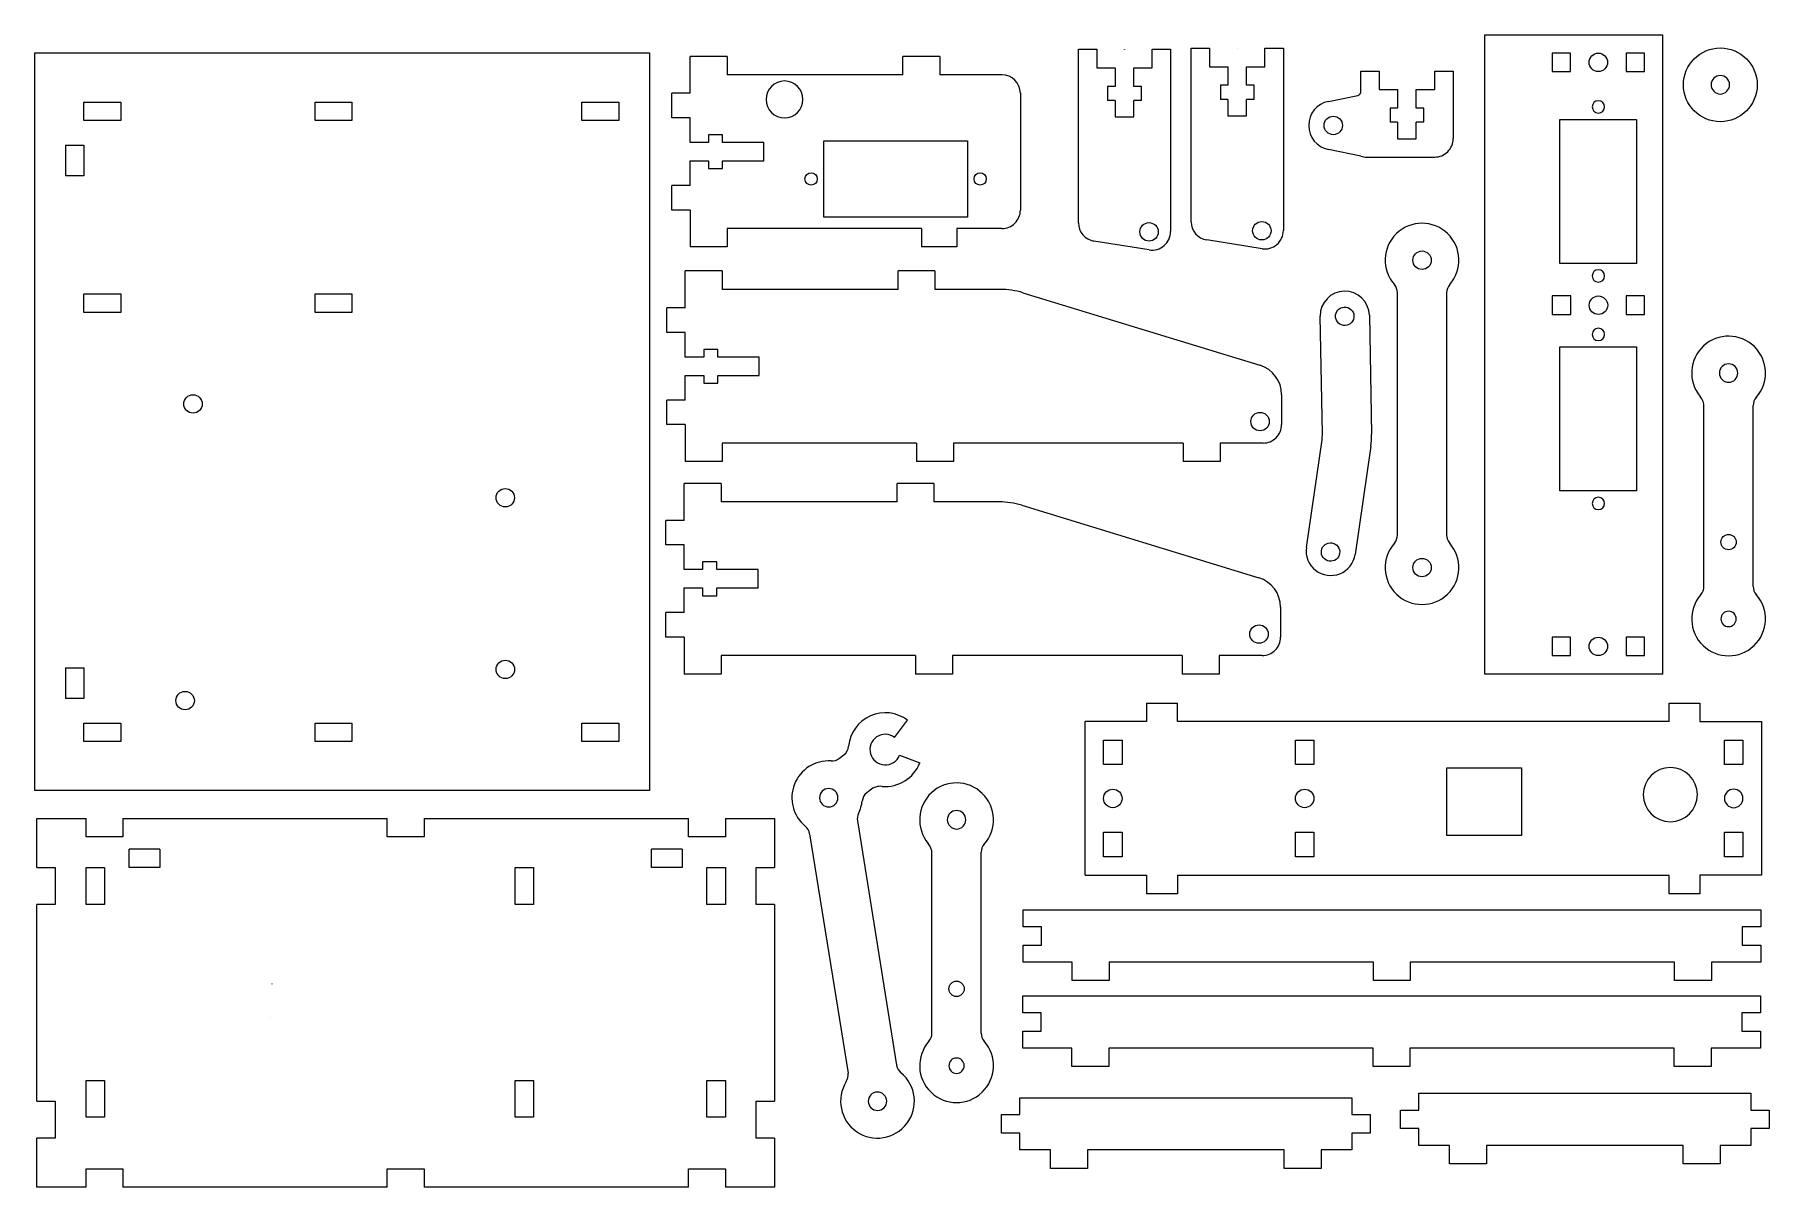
# Model space of a CAD drawing. Header units: millimetres. Extents: x -139 to 143, y -89 to 98.
import ezdxf

# ---------------------------------------------------------------- set-up
doc = ezdxf.new("R2010")
doc.units = ezdxf.units.MM
doc.header["$MEASUREMENT"] = 0
doc.layers.add('Ebene 1', color=7, linetype='Continuous')
doc.layers.add('Ebene 2', color=7, linetype='Continuous')

msp = doc.modelspace()

# ---------------------------------------------------------------- linework, layer by layer
at = {"layer": 'Ebene 1', "lineweight": 9}
for points in [[(-139.4989, 95.0533), (-139.4989, 95.0533), (-39.499, 95.0533), (-39.499, 95.0533)], [(-139.4988, -24.9467), (-139.4988, -24.9467), (-139.4989, 95.0533), (-139.4989, 95.0533)], [(-39.499, 95.0533), (-39.499, 95.0533), (-39.4989, -24.9467), (-39.4989, -24.9467)], [(-131.4989, 84.0533), (-131.4989, 84.0533), (-131.4989, 87.0533), (-131.4989, 87.0533)], [(-131.4989, 87.0532), (-131.4989, 87.0532), (-125.4989, 87.0532), (-125.4989, 87.0532)], [(-125.4989, 87.0532), (-125.4989, 87.0532), (-125.4989, 84.0532), (-125.4989, 84.0532)], [(-93.8853, 87.0533), (-93.8853, 87.0533), (-87.8854, 87.0533), (-87.8854, 87.0533)], [(-93.8853, 84.0533), (-93.8853, 84.0533), (-93.8853, 87.0533), (-93.8853, 87.0533)], [(-87.8854, 87.0533), (-87.8854, 87.0533), (-87.8854, 84.0533), (-87.8854, 84.0533)], [(-50.499, 84.0533), (-50.499, 84.0533), (-50.499, 87.0533), (-50.499, 87.0533)], [(-50.499, 87.0533), (-50.499, 87.0533), (-44.499, 87.0533), (-44.499, 87.0533)], [(-44.499, 87.0533), (-44.499, 87.0533), (-44.499, 84.0533), (-44.499, 84.0533)], [(-125.4989, 84.0532), (-125.4989, 84.0532), (-131.4989, 84.0532), (-131.4989, 84.0532)], [(-87.8854, 84.0533), (-87.8854, 84.0533), (-93.8853, 84.0533), (-93.8853, 84.0533)], [(-44.499, 84.0533), (-44.499, 84.0533), (-50.499, 84.0533), (-50.499, 84.0533)], [(-134.4989, 80.0533), (-134.4989, 80.0533), (-134.4989, 75.0533), (-134.4989, 75.0533)], [(-134.4989, 80.0533), (-134.4989, 80.0533), (-131.4989, 80.0533), (-131.4989, 80.0533)], [(-131.4989, 80.0533), (-131.4989, 80.0533), (-131.4989, 75.0533), (-131.4989, 75.0533)], [(-131.4989, 75.0533), (-131.4989, 75.0533), (-134.4989, 75.0533), (-134.4989, 75.0533)], [(82.1886, 56.0442), (82.1886, 56.5314), (82.0108, 57.0017), (81.6886, 57.3671)], [(90.6885, 57.3671), (90.3662, 57.0017), (90.1885, 56.5314), (90.1885, 56.0442)], [(-131.4989, 55.8433), (-131.4989, 55.8433), (-125.4989, 55.8433), (-125.4989, 55.8433)], [(-131.4989, 52.8433), (-131.4989, 52.8433), (-131.4989, 55.8433), (-131.4989, 55.8433)], [(-125.4989, 55.8433), (-125.4989, 55.8433), (-125.4989, 52.8433), (-125.4989, 52.8433)], [(-93.8853, 55.8433), (-93.8853, 55.8433), (-87.8854, 55.8433), (-87.8854, 55.8433)], [(-93.8853, 52.8433), (-93.8853, 52.8433), (-93.8853, 55.8433), (-93.8853, 55.8433)], [(-87.8854, 55.8433), (-87.8854, 55.8433), (-87.8854, 52.8433), (-87.8854, 52.8433)], [(82.1886, 16.6272), (82.1886, 16.6272), (82.1886, 56.0442), (82.1886, 56.0442)], [(90.1885, 56.0442), (90.1885, 56.0442), (90.1885, 16.6272), (90.1885, 16.6272)], [(-125.4989, 52.8433), (-125.4989, 52.8433), (-131.4989, 52.8433), (-131.4989, 52.8433)], [(-87.8854, 52.8433), (-87.8854, 52.8433), (-93.8853, 52.8433), (-93.8853, 52.8433)], [(69.9767, 33.0739), (69.9767, 33.0739), (69.6181, 52.2202), (69.6181, 52.2202)], [(77.6165, 52.37), (77.6165, 52.37), (77.9783, 33.0602), (77.9783, 33.0602)], [(67.3728, 14.6263), (67.3728, 14.6263), (69.9152, 32.0975), (69.9152, 32.0975)], [(69.9152, 32.0975), (69.9623, 32.4208), (69.9828, 32.7473), (69.9767, 33.0739)], [(77.8553, 31.1073), (77.8553, 31.1073), (75.2893, 13.4743), (75.2893, 13.4743)], [(77.8553, 31.1073), (77.9494, 31.7538), (77.9905, 32.407), (77.9783, 33.0602)], [(81.6886, 15.3044), (82.0108, 15.6697), (82.1886, 16.1401), (82.1886, 16.6272)], [(90.1885, 16.6272), (90.1885, 16.1401), (90.3662, 15.6697), (90.6885, 15.3044)], [(-134.4988, -4.9467), (-134.4988, -4.9467), (-134.4988, -9.9467), (-134.4988, -9.9467)], [(-134.4988, -4.9467), (-134.4988, -4.9467), (-131.4988, -4.9467), (-131.4988, -4.9467)], [(-131.4988, -4.9467), (-131.4988, -4.9467), (-131.4988, -9.9467), (-131.4988, -9.9467)], [(-131.4988, -9.9467), (-131.4988, -9.9467), (-134.4988, -9.9467), (-134.4988, -9.9467)], [(41.387, -10.7202), (41.387, -10.7202), (46.3871, -10.7202), (46.3871, -10.7202)], [(41.387, -10.7202), (41.387, -10.7202), (41.387, -13.7202), (41.387, -13.7202)], [(46.3871, -13.7202), (46.3871, -13.7202), (46.3871, -10.7202), (46.3871, -10.7202)], [(126.387, -10.7201), (126.387, -10.7201), (131.387, -10.7201), (131.387, -10.7201)], [(126.387, -13.7201), (126.387, -13.7201), (126.387, -10.7201), (126.387, -10.7201)], [(131.387, -10.7201), (131.387, -10.7201), (131.387, -13.7201), (131.387, -13.7201)], [(-131.4988, -13.9466), (-131.4988, -13.9466), (-125.4988, -13.9466), (-125.4988, -13.9466)], [(-131.4988, -16.9466), (-131.4988, -16.9466), (-131.4988, -13.9466), (-131.4988, -13.9466)], [(-125.4988, -13.9466), (-125.4988, -13.9466), (-125.4988, -16.9466), (-125.4988, -16.9466)], [(-93.8853, -13.9466), (-93.8853, -13.9466), (-87.8854, -13.9466), (-87.8854, -13.9466)], [(-93.8853, -16.9466), (-93.8853, -16.9466), (-93.8853, -13.9466), (-93.8853, -13.9466)], [(-87.8854, -13.9466), (-87.8854, -13.9466), (-87.8854, -16.9466), (-87.8854, -16.9466)], [(-50.4989, -16.9466), (-50.4989, -16.9466), (-50.4989, -13.9466), (-50.4989, -13.9466)], [(-50.4989, -13.9466), (-50.4989, -13.9466), (-44.4989, -13.9466), (-44.4989, -13.9466)], [(-44.4989, -13.9466), (-44.4989, -13.9466), (-44.4989, -16.9466), (-44.4989, -16.9466)], [(0.3843, -16.2785), (0.3843, -16.2785), (2.4991, -13.4897), (2.4991, -13.4897)], [(41.387, -13.7202), (41.387, -13.7202), (31.387, -13.7202), (31.387, -13.7202)], [(31.387, -38.7201), (31.387, -38.7201), (31.387, -13.7202), (31.387, -13.7202)], [(126.387, -13.7201), (126.387, -13.7201), (46.3871, -13.7202), (46.3871, -13.7202)], [(131.387, -13.7201), (131.387, -13.7201), (141.387, -13.7201), (141.387, -13.7201)], [(141.3869, -13.7201), (141.3869, -13.7201), (141.3869, -38.72), (141.3869, -38.72)], [(34.387, -16.7202), (34.387, -16.7202), (37.387, -16.7202), (37.387, -16.7202)], [(34.387, -20.7202), (34.387, -20.7202), (34.387, -16.7202), (34.387, -16.7202)], [(37.387, -16.7202), (37.387, -16.7202), (37.387, -20.7202), (37.387, -20.7202)], [(65.597, -16.7201), (65.597, -16.7201), (68.597, -16.7201), (68.597, -16.7201)], [(65.597, -20.7202), (65.597, -20.7202), (65.597, -16.7201), (65.597, -16.7201)], [(68.597, -16.7201), (68.597, -16.7201), (68.597, -20.7202), (68.597, -20.7202)], [(135.387, -20.7201), (135.387, -20.7201), (135.387, -16.7201), (135.387, -16.7201)], [(135.387, -16.7201), (135.387, -16.7201), (138.387, -16.7201), (138.387, -16.7201)], [(138.3869, -16.7201), (138.3869, -16.7201), (138.3869, -20.7201), (138.3869, -20.7201)], [(-125.4988, -16.9466), (-125.4988, -16.9466), (-131.4988, -16.9466), (-131.4988, -16.9466)], [(-87.8854, -16.9466), (-87.8854, -16.9466), (-93.8853, -16.9466), (-93.8853, -16.9466)], [(-44.4989, -16.9466), (-44.4989, -16.9466), (-50.4989, -16.9466), (-50.4989, -16.9466)], [(-9.9483, -20.1133), (-9.4569, -20.1443), (-8.9715, -19.993), (-8.5847, -19.6883)], [(-8.5847, -19.6883), (-8.5847, -19.6883), (-7.8556, -19.1139), (-7.8556, -19.1139)], [(-7.8556, -19.1139), (-7.4241, -18.774), (-7.1514, -18.2718), (-7.1015, -17.7247)], [(1.2, -19.1859), (1.2, -19.1859), (4.4703, -20.4331), (4.4703, -20.4331)], [(-1.625, -24.2498), (1.0286, -24.471), (3.5105, -22.917), (4.4703, -20.4331)], [(37.387, -20.7202), (37.387, -20.7202), (34.387, -20.7202), (34.387, -20.7202)], [(68.597, -20.7202), (68.597, -20.7202), (65.597, -20.7202), (65.597, -20.7202)], [(90.1969, -21.2201), (90.1969, -21.2201), (102.387, -21.2201), (102.387, -21.2201)], [(90.1969, -32.22), (90.1969, -32.22), (90.1969, -21.2201), (90.1969, -21.2201)], [(102.387, -21.2201), (102.387, -21.2201), (102.387, -32.2201), (102.387, -32.2201)], [(138.387, -20.7201), (138.387, -20.7201), (135.387, -20.7201), (135.387, -20.7201)], [(-39.4989, -24.9466), (-39.4989, -24.9466), (-139.4988, -24.9467), (-139.4988, -24.9467)], [(-4.1514, -25.3021), (-4.5638, -25.6338), (-4.8279, -26.1153), (-4.886, -26.6414)], [(-3.591, -24.8516), (-3.591, -24.8516), (-4.1514, -25.3021), (-4.1514, -25.3021)], [(-1.625, -24.2498), (-2.3332, -24.1907), (-3.0371, -24.4062), (-3.591, -24.8516)], [(-5.4829, -28.6656), (-5.1659, -28.0314), (-4.9638, -27.3461), (-4.886, -26.6414)], [(-139.1476, -29.4709), (-139.1476, -29.4709), (-131.1476, -29.4709), (-131.1476, -29.4709)], [(-139.1476, -37.4709), (-139.1476, -37.4709), (-139.1476, -29.4709), (-139.1476, -29.4709)], [(-131.1476, -32.4709), (-131.1476, -32.4709), (-131.1476, -29.4709), (-131.1476, -29.4709)], [(-125.1476, -29.4709), (-125.1476, -29.4709), (-82.1476, -29.4709), (-82.1476, -29.4709)], [(-125.1476, -29.4709), (-125.1476, -29.4709), (-125.1476, -32.4709), (-125.1476, -32.4709)], [(-82.1476, -32.4709), (-82.1476, -32.4709), (-82.1476, -29.4709), (-82.1476, -29.4709)], [(-76.1477, -29.4709), (-76.1477, -29.4709), (-33.1477, -29.4708), (-33.1477, -29.4708)], [(-76.1477, -29.4709), (-76.1477, -29.4709), (-76.1477, -32.4709), (-76.1477, -32.4709)], [(-33.1477, -32.4708), (-33.1477, -32.4708), (-33.1477, -29.4708), (-33.1477, -29.4708)], [(-27.1476, -29.4708), (-27.1476, -29.4708), (-19.1476, -29.4708), (-19.1476, -29.4708)], [(-27.1476, -29.4708), (-27.1476, -29.4708), (-27.1476, -32.4708), (-27.1476, -32.4708)], [(-19.1476, -29.4708), (-19.1476, -29.4708), (-19.1476, -37.4708), (-19.1476, -37.4708)], [(-13.4365, -31.9602), (-13.5137, -31.4792), (-13.7638, -31.043), (-14.1398, -30.7334)], [(-5.4829, -28.6656), (-5.67, -29.0401), (-5.735, -29.4637), (-5.6685, -29.877)], [(-5.6685, -29.877), (-5.6685, -29.877), (0.7134, -69.6097), (0.7134, -69.6097)], [(-125.1476, -32.4709), (-125.1476, -32.4709), (-131.1476, -32.4709), (-131.1476, -32.4709)], [(-76.1477, -32.4709), (-76.1477, -32.4709), (-82.1476, -32.4709), (-82.1476, -32.4709)], [(-27.1476, -32.4708), (-27.1476, -32.4708), (-33.1477, -32.4708), (-33.1477, -32.4708)], [(-13.4365, -31.9602), (-13.4365, -31.9602), (-7.1854, -70.8783), (-7.1854, -70.8783)], [(34.387, -31.7201), (34.387, -31.7201), (37.387, -31.7201), (37.387, -31.7201)], [(34.387, -35.7201), (34.387, -35.7201), (34.387, -31.7201), (34.387, -31.7201)], [(37.387, -31.7201), (37.387, -31.7201), (37.387, -35.7201), (37.387, -35.7201)], [(65.597, -31.7201), (65.597, -31.7201), (68.597, -31.7201), (68.597, -31.7201)], [(65.597, -35.72), (65.597, -35.72), (65.597, -31.7201), (65.597, -31.7201)], [(68.597, -31.7201), (68.597, -31.7201), (68.597, -35.72), (68.597, -35.72)], [(102.387, -32.2201), (102.387, -32.2201), (90.1969, -32.22), (90.1969, -32.22)], [(135.387, -35.72), (135.387, -35.72), (135.387, -31.72), (135.387, -31.72)], [(135.387, -31.72), (135.387, -31.72), (138.3869, -31.72), (138.3869, -31.72)], [(138.3869, -31.72), (138.3869, -31.72), (138.3869, -35.72), (138.3869, -35.72)], [(-119.1476, -34.4709), (-119.1476, -34.4709), (-124.1476, -34.4709), (-124.1476, -34.4709)], [(-124.1476, -37.4709), (-124.1476, -37.4709), (-124.1476, -34.4709), (-124.1476, -34.4709)], [(-119.1476, -34.4709), (-119.1476, -34.4709), (-119.1476, -37.4709), (-119.1476, -37.4709)], [(-39.1477, -37.4708), (-39.1477, -37.4708), (-39.1477, -34.4708), (-39.1477, -34.4708)], [(-34.1476, -34.4708), (-34.1476, -34.4708), (-39.1477, -34.4708), (-39.1477, -34.4708)], [(-34.1476, -34.4708), (-34.1476, -34.4708), (-34.1476, -37.4708), (-34.1476, -37.4708)], [(37.387, -35.7201), (37.387, -35.7201), (34.387, -35.7201), (34.387, -35.7201)], [(68.597, -35.72), (68.597, -35.72), (65.597, -35.72), (65.597, -35.72)], [(138.3869, -35.72), (138.3869, -35.72), (135.387, -35.72), (135.387, -35.72)], [(-139.1476, -37.4709), (-139.1476, -37.4709), (-136.1476, -37.4709), (-136.1476, -37.4709)], [(-136.1476, -37.4709), (-136.1476, -37.4709), (-136.1476, -43.4709), (-136.1476, -43.4709)], [(-131.1476, -37.4709), (-131.1476, -37.4709), (-128.1476, -37.4709), (-128.1476, -37.4709)], [(-131.1476, -43.4709), (-131.1476, -43.4709), (-131.1476, -37.4709), (-131.1476, -37.4709)], [(-128.1476, -37.4709), (-128.1476, -37.4709), (-128.1476, -43.4709), (-128.1476, -43.4709)], [(-119.1476, -37.4709), (-119.1476, -37.4709), (-124.1476, -37.4709), (-124.1476, -37.4709)], [(-61.3576, -43.4709), (-61.3576, -43.4709), (-61.3576, -37.4709), (-61.3576, -37.4709)], [(-61.3576, -37.4709), (-61.3576, -37.4709), (-58.3576, -37.4709), (-58.3576, -37.4709)], [(-58.3576, -37.4709), (-58.3576, -37.4709), (-58.3576, -43.4709), (-58.3576, -43.4709)], [(-34.1476, -37.4708), (-34.1476, -37.4708), (-39.1477, -37.4708), (-39.1477, -37.4708)], [(-30.1476, -43.4709), (-30.1476, -43.4709), (-30.1476, -37.4709), (-30.1476, -37.4709)], [(-30.1476, -37.4709), (-30.1476, -37.4709), (-27.1476, -37.4709), (-27.1476, -37.4709)], [(-27.1476, -37.4709), (-27.1476, -37.4709), (-27.1476, -43.4709), (-27.1476, -43.4709)], [(-22.1476, -37.4708), (-22.1476, -37.4708), (-19.1476, -37.4708), (-19.1476, -37.4708)], [(-22.1476, -43.4708), (-22.1476, -43.4708), (-22.1476, -37.4708), (-22.1476, -37.4708)], [(31.387, -38.7201), (31.387, -38.7201), (41.387, -38.7201), (41.387, -38.7201)], [(41.387, -38.7201), (41.387, -38.7201), (41.387, -41.7201), (41.387, -41.7201)], [(46.3871, -38.7201), (46.3871, -38.7201), (126.387, -38.72), (126.387, -38.72)], [(46.3871, -38.7201), (46.3871, -38.7201), (46.3871, -41.7201), (46.3871, -41.7201)], [(126.387, -41.72), (126.387, -41.72), (126.387, -38.72), (126.387, -38.72)], [(131.387, -38.72), (131.387, -38.72), (131.387, -41.72), (131.387, -41.72)], [(141.387, -38.72), (141.387, -38.72), (131.387, -38.72), (131.387, -38.72)], [(46.3871, -41.7201), (46.3871, -41.7201), (41.387, -41.7201), (41.387, -41.7201)], [(131.387, -41.72), (131.387, -41.72), (126.387, -41.72), (126.387, -41.72)], [(-136.1476, -43.4709), (-136.1476, -43.4709), (-139.1476, -43.4709), (-139.1476, -43.4709)], [(-139.1476, -75.4709), (-139.1476, -75.4709), (-139.1476, -43.4709), (-139.1476, -43.4709)], [(-128.1476, -43.4709), (-128.1476, -43.4709), (-131.1476, -43.4709), (-131.1476, -43.4709)], [(-58.3576, -43.4709), (-58.3576, -43.4709), (-61.3576, -43.4709), (-61.3576, -43.4709)], [(-27.1476, -43.4709), (-27.1476, -43.4709), (-30.1476, -43.4709), (-30.1476, -43.4709)], [(-19.1476, -43.4708), (-19.1476, -43.4708), (-22.1476, -43.4708), (-22.1476, -43.4708)], [(-19.1476, -43.4708), (-19.1476, -43.4708), (-19.1476, -75.4708), (-19.1476, -75.4708)], [(21.2801, -44.3457), (21.2801, -44.3457), (141.2801, -44.3458), (141.2801, -44.3458)], [(21.2801, -47.0958), (21.2801, -47.0958), (21.2801, -44.3457), (21.2801, -44.3457)], [(141.2801, -44.3458), (141.2801, -44.3458), (141.2801, -47.0958), (141.2801, -47.0958)], [(24.2801, -47.0958), (24.2801, -47.0958), (21.2801, -47.0958), (21.2801, -47.0958)], [(24.2801, -50.0957), (24.2801, -50.0957), (24.2801, -47.0958), (24.2801, -47.0958)], [(138.2801, -47.0958), (138.2801, -47.0958), (138.2801, -50.0958), (138.2801, -50.0958)], [(141.2801, -47.0958), (141.2801, -47.0958), (138.2801, -47.0958), (138.2801, -47.0958)], [(21.2801, -50.0957), (21.2801, -50.0957), (24.2801, -50.0957), (24.2801, -50.0957)], [(21.2801, -52.8457), (21.2801, -52.8457), (21.2801, -50.0957), (21.2801, -50.0957)], [(138.2801, -50.0958), (138.2801, -50.0958), (141.2801, -50.0958), (141.2801, -50.0958)], [(141.2801, -50.0958), (141.2801, -50.0958), (141.2801, -52.8458), (141.2801, -52.8458)], [(29.2801, -52.8457), (29.2801, -52.8457), (21.2801, -52.8457), (21.2801, -52.8457)], [(29.2801, -55.8457), (29.2801, -55.8457), (29.2801, -52.8457), (29.2801, -52.8457)], [(35.2801, -52.8457), (35.2801, -52.8457), (35.2801, -55.8457), (35.2801, -55.8457)], [(78.2801, -52.8458), (78.2801, -52.8458), (35.2801, -52.8457), (35.2801, -52.8457)], [(78.2801, -55.8458), (78.2801, -55.8458), (78.2801, -52.8458), (78.2801, -52.8458)], [(84.28, -52.8458), (84.28, -52.8458), (84.28, -55.8458), (84.28, -55.8458)], [(127.28, -52.8458), (127.28, -52.8458), (84.28, -52.8458), (84.28, -52.8458)], [(127.28, -55.8458), (127.28, -55.8458), (127.28, -52.8458), (127.28, -52.8458)], [(133.28, -52.8458), (133.28, -52.8458), (133.28, -55.8458), (133.28, -55.8458)], [(141.2801, -52.8458), (141.2801, -52.8458), (133.2801, -52.8458), (133.2801, -52.8458)], [(35.2801, -55.8457), (35.2801, -55.8457), (29.2801, -55.8457), (29.2801, -55.8457)], [(84.28, -55.8458), (84.28, -55.8458), (78.2801, -55.8458), (78.2801, -55.8458)], [(133.28, -55.8458), (133.28, -55.8458), (127.28, -55.8458), (127.28, -55.8458)], [(21.2202, -58.3345), (21.2202, -58.3345), (141.2202, -58.3346), (141.2202, -58.3346)], [(21.2202, -61.0846), (21.2202, -61.0846), (21.2202, -58.3345), (21.2202, -58.3345)], [(141.2202, -58.3346), (141.2202, -58.3346), (141.2202, -61.0846), (141.2202, -61.0846)], [(24.2202, -61.0846), (24.2202, -61.0846), (21.2202, -61.0846), (21.2202, -61.0846)], [(24.2202, -64.0845), (24.2202, -64.0845), (24.2202, -61.0846), (24.2202, -61.0846)], [(138.2202, -61.0846), (138.2202, -61.0846), (138.2202, -64.0846), (138.2202, -64.0846)], [(141.2202, -61.0846), (141.2202, -61.0846), (138.2202, -61.0846), (138.2202, -61.0846)], [(21.2202, -64.0845), (21.2202, -64.0845), (24.2202, -64.0845), (24.2202, -64.0845)], [(21.2202, -66.8345), (21.2202, -66.8345), (21.2202, -64.0845), (21.2202, -64.0845)], [(138.2202, -64.0846), (138.2202, -64.0846), (141.2202, -64.0846), (141.2202, -64.0846)], [(141.2202, -64.0846), (141.2202, -64.0846), (141.2202, -66.8346), (141.2202, -66.8346)], [(29.2202, -66.8345), (29.2202, -66.8345), (21.2202, -66.8345), (21.2202, -66.8345)], [(29.2202, -69.8345), (29.2202, -69.8345), (29.2202, -66.8345), (29.2202, -66.8345)], [(35.2202, -66.8345), (35.2202, -66.8345), (35.2202, -69.8345), (35.2202, -69.8345)], [(78.2202, -66.8346), (78.2202, -66.8346), (35.2202, -66.8345), (35.2202, -66.8345)], [(78.2202, -69.8346), (78.2202, -69.8346), (78.2202, -66.8346), (78.2202, -66.8346)], [(84.2201, -66.8346), (84.2201, -66.8346), (84.2201, -69.8346), (84.2201, -69.8346)], [(127.2201, -66.8346), (127.2201, -66.8346), (84.2201, -66.8346), (84.2201, -66.8346)], [(127.2201, -69.8346), (127.2201, -69.8346), (127.2201, -66.8346), (127.2201, -66.8346)], [(133.2201, -66.8346), (133.2201, -66.8346), (133.2201, -69.8346), (133.2201, -69.8346)], [(141.2202, -66.8346), (141.2202, -66.8346), (133.2202, -66.8346), (133.2202, -66.8346)], [(0.7134, -69.6097), (0.7906, -70.0906), (1.0407, -70.5268), (1.4168, -70.8365)], [(35.2202, -69.8345), (35.2202, -69.8345), (29.2202, -69.8345), (29.2202, -69.8345)], [(84.2201, -69.8346), (84.2201, -69.8346), (78.2202, -69.8346), (78.2202, -69.8346)], [(133.2201, -69.8346), (133.2201, -69.8346), (127.2201, -69.8346), (127.2201, -69.8346)], [(-131.1476, -72.0844), (-131.1476, -72.0844), (-128.1476, -72.0844), (-128.1476, -72.0844)], [(-131.1476, -78.0844), (-131.1476, -78.0844), (-131.1476, -72.0844), (-131.1476, -72.0844)], [(-128.1476, -72.0844), (-128.1476, -72.0844), (-128.1476, -78.0844), (-128.1476, -78.0844)], [(-61.3576, -72.0844), (-61.3576, -72.0844), (-58.3576, -72.0844), (-58.3576, -72.0844)], [(-61.3576, -78.0844), (-61.3576, -78.0844), (-61.3576, -72.0844), (-61.3576, -72.0844)], [(-58.3576, -72.0844), (-58.3576, -72.0844), (-58.3576, -78.0844), (-58.3576, -78.0844)], [(-30.1476, -78.0844), (-30.1476, -78.0844), (-30.1476, -72.0844), (-30.1476, -72.0844)], [(-30.1476, -72.0844), (-30.1476, -72.0844), (-27.1476, -72.0844), (-27.1476, -72.0844)], [(-27.1476, -72.0844), (-27.1476, -72.0844), (-27.1476, -78.0844), (-27.1476, -78.0844)], [(-7.4693, -72.2637), (-7.2091, -71.8519), (-7.1082, -71.3593), (-7.1854, -70.8783)], [(-139.1476, -75.4709), (-139.1476, -75.4709), (-136.1476, -75.4709), (-136.1476, -75.4709)], [(-136.1476, -75.4709), (-136.1476, -75.4709), (-136.1476, -81.4709), (-136.1476, -81.4709)], [(-22.1476, -75.4708), (-22.1476, -75.4708), (-19.1476, -75.4708), (-19.1476, -75.4708)], [(-22.1476, -81.4708), (-22.1476, -81.4708), (-22.1476, -75.4708), (-22.1476, -75.4708)], [(20.7654, -77.6463), (20.7654, -77.6463), (20.7654, -74.8962), (20.7654, -74.8962)], [(20.7654, -74.8962), (20.7654, -74.8962), (74.7654, -74.8963), (74.7654, -74.8963)], [(74.7654, -74.8963), (74.7654, -74.8963), (74.7654, -77.6463), (74.7654, -77.6463)], [(85.6765, -76.9074), (85.6765, -76.9074), (85.6765, -74.1573), (85.6765, -74.1573)], [(85.6765, -74.1573), (85.6765, -74.1573), (139.6765, -74.1574), (139.6765, -74.1574)], [(139.6765, -74.1574), (139.6765, -74.1574), (139.6765, -76.9074), (139.6765, -76.9074)], [(-128.1476, -78.0844), (-128.1476, -78.0844), (-131.1476, -78.0844), (-131.1476, -78.0844)], [(-58.3576, -78.0844), (-58.3576, -78.0844), (-61.3576, -78.0844), (-61.3576, -78.0844)], [(-27.1476, -78.0844), (-27.1476, -78.0844), (-30.1476, -78.0844), (-30.1476, -78.0844)], [(17.7654, -80.6462), (17.7654, -80.6462), (17.7654, -77.6463), (17.7654, -77.6463)], [(17.7655, -77.6463), (17.7655, -77.6463), (20.7654, -77.6463), (20.7654, -77.6463)], [(74.7654, -77.6463), (74.7654, -77.6463), (77.7653, -77.6463), (77.7653, -77.6463)], [(77.7653, -77.6463), (77.7653, -77.6463), (77.7653, -80.6463), (77.7653, -80.6463)], [(82.6765, -79.9073), (82.6765, -79.9073), (82.6765, -76.9074), (82.6765, -76.9074)], [(82.6766, -76.9074), (82.6766, -76.9074), (85.6765, -76.9074), (85.6765, -76.9074)], [(139.6765, -76.9074), (139.6765, -76.9074), (142.6764, -76.9074), (142.6764, -76.9074)], [(142.6764, -76.9074), (142.6764, -76.9074), (142.6764, -79.9074), (142.6764, -79.9074)], [(-136.1476, -81.4709), (-136.1476, -81.4709), (-139.1476, -81.4709), (-139.1476, -81.4709)], [(-139.1475, -89.4708), (-139.1475, -89.4708), (-139.1475, -81.4709), (-139.1475, -81.4709)], [(-19.1476, -81.4708), (-19.1476, -81.4708), (-22.1476, -81.4708), (-22.1476, -81.4708)], [(-19.1476, -81.4708), (-19.1476, -81.4708), (-19.1476, -89.4708), (-19.1476, -89.4708)], [(20.7654, -80.6462), (20.7654, -80.6462), (17.7654, -80.6462), (17.7654, -80.6462)], [(20.7654, -83.3963), (20.7654, -83.3963), (20.7654, -80.6463), (20.7654, -80.6463)], [(77.7653, -80.6463), (77.7653, -80.6463), (74.7654, -80.6463), (74.7654, -80.6463)], [(74.7654, -80.6463), (74.7654, -80.6463), (74.7654, -83.3963), (74.7654, -83.3963)], [(85.6765, -79.9073), (85.6765, -79.9073), (82.6765, -79.9073), (82.6765, -79.9073)], [(85.6765, -82.6574), (85.6765, -82.6574), (85.6765, -79.9074), (85.6765, -79.9074)], [(142.6764, -79.9074), (142.6764, -79.9074), (139.6765, -79.9074), (139.6765, -79.9074)], [(139.6765, -79.9074), (139.6765, -79.9074), (139.6765, -82.6574), (139.6765, -82.6574)], [(25.7654, -83.3963), (25.7654, -83.3963), (20.7654, -83.3963), (20.7654, -83.3963)], [(25.7654, -86.3963), (25.7654, -86.3963), (25.7654, -83.3963), (25.7654, -83.3963)], [(63.7654, -83.3963), (63.7654, -83.3963), (31.7654, -83.3963), (31.7654, -83.3963)], [(31.7654, -83.3963), (31.7654, -83.3963), (31.7654, -86.3963), (31.7654, -86.3963)], [(63.7654, -86.3963), (63.7654, -86.3963), (63.7654, -83.3963), (63.7654, -83.3963)], [(74.7654, -83.3963), (74.7654, -83.3963), (69.7654, -83.3963), (69.7654, -83.3963)], [(69.7654, -83.3963), (69.7654, -83.3963), (69.7654, -86.3963), (69.7654, -86.3963)], [(90.6765, -82.6574), (90.6765, -82.6574), (85.6765, -82.6574), (85.6765, -82.6574)], [(90.6765, -85.6574), (90.6765, -85.6574), (90.6765, -82.6574), (90.6765, -82.6574)], [(128.6765, -82.6574), (128.6765, -82.6574), (96.6765, -82.6574), (96.6765, -82.6574)], [(96.6765, -82.6574), (96.6765, -82.6574), (96.6765, -85.6574), (96.6765, -85.6574)], [(128.6765, -85.6574), (128.6765, -85.6574), (128.6765, -82.6574), (128.6765, -82.6574)], [(139.6765, -82.6574), (139.6765, -82.6574), (134.6765, -82.6574), (134.6765, -82.6574)], [(134.6765, -82.6574), (134.6765, -82.6574), (134.6765, -85.6574), (134.6765, -85.6574)], [(-131.1475, -89.4708), (-131.1475, -89.4708), (-131.1475, -86.4708), (-131.1475, -86.4708)], [(-131.1475, -86.4708), (-131.1475, -86.4708), (-125.1475, -86.4708), (-125.1475, -86.4708)], [(-125.1475, -86.4708), (-125.1475, -86.4708), (-125.1475, -89.4708), (-125.1475, -89.4708)], [(-82.1475, -89.4708), (-82.1475, -89.4708), (-82.1475, -86.4708), (-82.1475, -86.4708)], [(-82.1475, -86.4708), (-82.1475, -86.4708), (-76.1476, -86.4708), (-76.1476, -86.4708)], [(-76.1476, -86.4708), (-76.1476, -86.4708), (-76.1476, -89.4708), (-76.1476, -89.4708)], [(-33.1476, -86.4708), (-33.1476, -86.4708), (-27.1476, -86.4708), (-27.1476, -86.4708)], [(-33.1476, -89.4708), (-33.1476, -89.4708), (-33.1476, -86.4708), (-33.1476, -86.4708)], [(-27.1476, -86.4708), (-27.1476, -86.4708), (-27.1476, -89.4708), (-27.1476, -89.4708)], [(31.7654, -86.3963), (31.7654, -86.3963), (25.7654, -86.3963), (25.7654, -86.3963)], [(69.7654, -86.3963), (69.7654, -86.3963), (63.7654, -86.3963), (63.7654, -86.3963)], [(96.6765, -85.6574), (96.6765, -85.6574), (90.6765, -85.6574), (90.6765, -85.6574)], [(134.6765, -85.6574), (134.6765, -85.6574), (128.6765, -85.6574), (128.6765, -85.6574)], [(-131.1475, -89.4708), (-131.1475, -89.4708), (-139.1475, -89.4708), (-139.1475, -89.4708)], [(-82.1475, -89.4708), (-82.1475, -89.4708), (-125.1475, -89.4708), (-125.1475, -89.4708)], [(-33.1476, -89.4708), (-33.1476, -89.4708), (-76.1476, -89.4708), (-76.1476, -89.4708)], [(-19.1476, -89.4708), (-19.1476, -89.4708), (-27.1476, -89.4708), (-27.1476, -89.4708)]]:
    msp.add_open_spline(points, degree=3, dxfattribs=at)
for points, knots in [([(128.7106, 89.8681), (128.7106, 93.1818), (131.3969, 95.8681), (134.7106, 95.8681), (134.7106, 95.8681), (138.0243, 95.8681), (140.7106, 93.1818), (140.7106, 89.8681), (140.7106, 89.8681), (140.7106, 86.5545), (138.0243, 83.8682), (134.7106, 83.8682), (134.7106, 83.8682), (131.3969, 83.8681), (128.7106, 86.5544), (128.7106, 89.868)], [0, 0, 0, 0, 0.2, 0.2, 0.2, 0.2, 0.4, 0.4, 0.4, 0.4, 0.6, 0.6, 0.6, 0.6, 1, 1, 1, 1]), ([(136.2106, 89.8681), (136.2106, 90.6965), (135.539, 91.3681), (134.7106, 91.3681), (134.7106, 91.3681), (133.8822, 91.3681), (133.2106, 90.6965), (133.2106, 89.8681), (133.2106, 89.8681), (133.2106, 89.0396), (133.8822, 88.3681), (134.7106, 88.3681), (134.7106, 88.3681), (135.539, 88.3681), (136.2106, 89.0396), (136.2106, 89.868)], [0, 0, 0, 0, 0.2, 0.2, 0.2, 0.2, 0.4, 0.4, 0.4, 0.4, 0.6, 0.6, 0.6, 0.6, 1, 1, 1, 1]), ([(90.6885, 57.3671), (92.8158, 59.7792), (92.6628, 63.4397), (90.3416, 65.6659), (90.3416, 65.6659), (88.0204, 67.8922), (84.3567, 67.8922), (82.0355, 65.666), (82.0355, 65.666), (79.7142, 63.4398), (79.5612, 59.7792), (81.6885, 57.3671)], [0, 0, 0, 0, 0.25, 0.25, 0.25, 0.25, 0.5, 0.5, 0.5, 0.5, 1, 1, 1, 1]), ([(87.6886, 61.3356), (87.6886, 62.1641), (87.017, 62.8356), (86.1886, 62.8356), (86.1886, 62.8356), (85.3601, 62.8356), (84.6886, 62.1641), (84.6886, 61.3356), (84.6886, 61.3356), (84.6886, 60.5072), (85.3601, 59.8356), (86.1885, 59.8356), (86.1885, 59.8356), (87.017, 59.8356), (87.6885, 60.5072), (87.6886, 61.3356)], [0, 0, 0, 0, 0.2, 0.2, 0.2, 0.2, 0.4, 0.4, 0.4, 0.4, 0.6, 0.6, 0.6, 0.6, 1, 1, 1, 1]), ([(77.6165, 52.37), (77.5752, 54.5788), (75.7512, 56.3358), (73.5425, 56.2944), (73.5425, 56.2944), (71.3337, 56.2531), (69.5767, 54.429), (69.6181, 52.2202)], [0, 0, 0, 0, 0.33333333, 0.33333333, 0.33333333, 0.33333333, 1, 1, 1, 1]), ([(73.8348, 53.6995), (73.0151, 53.8188), (72.2538, 53.251), (72.1345, 52.4311), (72.1345, 52.4311), (72.0152, 51.6114), (72.583, 50.85), (73.4028, 50.7308), (73.4028, 50.7308), (74.2226, 50.6115), (74.9839, 51.1793), (75.1032, 51.9991), (75.1032, 51.9991), (75.2225, 52.8189), (74.6547, 53.5802), (73.8348, 53.6995)], [0, 0, 0, 0, 0.2, 0.2, 0.2, 0.2, 0.4, 0.4, 0.4, 0.4, 0.6, 0.6, 0.6, 0.6, 1, 1, 1, 1]), ([(-112.2441, 37.956), (-112.2441, 38.7845), (-112.9157, 39.456), (-113.7441, 39.456), (-113.7441, 39.456), (-114.5725, 39.456), (-115.2441, 38.7845), (-115.2441, 37.956), (-115.2441, 37.956), (-115.2441, 37.1276), (-114.5725, 36.456), (-113.7441, 36.456), (-113.7441, 36.456), (-112.9157, 36.456), (-112.2441, 37.1276), (-112.2441, 37.956)], [0, 0, 0, 0, 0.2, 0.2, 0.2, 0.2, 0.4, 0.4, 0.4, 0.4, 0.6, 0.6, 0.6, 0.6, 1, 1, 1, 1]), ([(-61.4434, 22.7037), (-61.4434, 23.5322), (-62.115, 24.2037), (-62.9434, 24.2037), (-62.9434, 24.2037), (-63.7718, 24.2037), (-64.4434, 23.5322), (-64.4434, 22.7037), (-64.4434, 22.7037), (-64.4434, 21.8753), (-63.7718, 21.2037), (-62.9434, 21.2037), (-62.9434, 21.2037), (-62.115, 21.2037), (-61.4434, 21.8753), (-61.4434, 22.7037)], [0, 0, 0, 0, 0.2, 0.2, 0.2, 0.2, 0.4, 0.4, 0.4, 0.4, 0.6, 0.6, 0.6, 0.6, 1, 1, 1, 1]), ([(67.3728, 14.6263), (67.167, 13.2121), (67.7313, 11.7956), (68.8531, 10.9103), (68.8531, 10.9103), (69.9749, 10.025), (71.4837, 9.8054), (72.8113, 10.3343), (72.8113, 10.3343), (74.1389, 10.8631), (75.0835, 12.06), (75.2893, 13.4743)], [0, 0, 0, 0, 0.25, 0.25, 0.25, 0.25, 0.5, 0.5, 0.5, 0.5, 1, 1, 1, 1]), ([(71.5197, 15.3466), (70.7, 15.4659), (69.9387, 14.898), (69.8194, 14.0783), (69.8194, 14.0783), (69.7001, 13.2585), (70.268, 12.4972), (71.0877, 12.3779), (71.0877, 12.3779), (71.9074, 12.2586), (72.6687, 12.8265), (72.788, 13.6463), (72.788, 13.6463), (72.9073, 14.466), (72.3394, 15.2273), (71.5197, 15.3466)], [0, 0, 0, 0, 0.2, 0.2, 0.2, 0.2, 0.4, 0.4, 0.4, 0.4, 0.6, 0.6, 0.6, 0.6, 1, 1, 1, 1]), ([(81.6886, 15.3044), (79.5612, 12.8922), (79.7142, 9.2316), (82.0354, 7.0054), (82.0354, 7.0054), (84.3567, 4.7792), (88.0204, 4.7792), (90.3415, 7.0054), (90.3415, 7.0054), (92.6628, 9.2316), (92.8158, 12.8921), (90.6885, 15.3043)], [0, 0, 0, 0, 0.25, 0.25, 0.25, 0.25, 0.5, 0.5, 0.5, 0.5, 1, 1, 1, 1]), ([(87.6886, 11.3357), (87.6886, 12.1642), (87.017, 12.8357), (86.1886, 12.8357), (86.1886, 12.8357), (85.3601, 12.8357), (84.6886, 12.1642), (84.6886, 11.3357), (84.6886, 11.3357), (84.6886, 10.5073), (85.3601, 9.8357), (86.1885, 9.8357), (86.1885, 9.8357), (87.017, 9.8357), (87.6885, 10.5073), (87.6886, 11.3357)], [0, 0, 0, 0, 0.2, 0.2, 0.2, 0.2, 0.4, 0.4, 0.4, 0.4, 0.6, 0.6, 0.6, 0.6, 1, 1, 1, 1]), ([(-61.4365, -5.2305), (-61.4365, -4.4021), (-62.1081, -3.7305), (-62.9365, -3.7305), (-62.9365, -3.7305), (-63.7649, -3.7305), (-64.4365, -4.4021), (-64.4365, -5.2305), (-64.4365, -5.2305), (-64.4365, -6.0589), (-63.7649, -6.7305), (-62.9365, -6.7305), (-62.9365, -6.7305), (-62.1081, -6.7305), (-61.4365, -6.0589), (-61.4365, -5.2305)], [0, 0, 0, 0, 0.2, 0.2, 0.2, 0.2, 0.4, 0.4, 0.4, 0.4, 0.6, 0.6, 0.6, 0.6, 1, 1, 1, 1]), ([(-113.5238, -10.3026), (-113.5238, -9.4741), (-114.1954, -8.8026), (-115.0238, -8.8026), (-115.0238, -8.8026), (-115.8522, -8.8026), (-116.5238, -9.4741), (-116.5238, -10.3026), (-116.5238, -10.3026), (-116.5238, -11.131), (-115.8522, -11.8026), (-115.0238, -11.8026), (-115.0238, -11.8026), (-114.1954, -11.8026), (-113.5238, -11.131), (-113.5238, -10.3026)], [0, 0, 0, 0, 0.2, 0.2, 0.2, 0.2, 0.4, 0.4, 0.4, 0.4, 0.6, 0.6, 0.6, 0.6, 1, 1, 1, 1]), ([(2.4991, -13.4897), (0.762, -12.1723), (-1.5531, -11.901), (-3.548, -12.7809), (-3.548, -12.7809), (-5.5427, -13.6609), (-6.9031, -15.5536), (-7.1015, -17.7247)], [0, 0, 0, 0, 0.33333333, 0.33333333, 0.33333333, 0.33333333, 1, 1, 1, 1]), ([(0.3843, -16.2785), (-0.4713, -15.6296), (-1.6457, -15.5997), (-2.5333, -16.204), (-2.5333, -16.204), (-3.4209, -16.8083), (-3.8235, -17.912), (-3.5334, -18.9459), (-3.5334, -18.9459), (-3.2434, -19.9798), (-2.3254, -20.7129), (-1.253, -20.7673), (-1.253, -20.7673), (-0.1806, -20.8217), (0.8068, -20.1852), (1.2, -19.1859)], [0, 0, 0, 0, 0.2, 0.2, 0.2, 0.2, 0.4, 0.4, 0.4, 0.4, 0.6, 0.6, 0.6, 0.6, 1, 1, 1, 1]), ([(-9.9483, -20.1133), (-12.5452, -19.9494), (-14.9519, -21.4781), (-15.9072, -23.8987), (-15.9072, -23.8987), (-16.8625, -26.3191), (-16.1487, -29.0794), (-14.1398, -30.7334)], [0, 0, 0, 0, 0.33333333, 0.33333333, 0.33333333, 0.33333333, 1, 1, 1, 1]), ([(126.5799, -29.9971), (124.1453, -29.9971), (122.1716, -28.0234), (122.1716, -25.5889), (122.1716, -25.5889), (122.1716, -23.1543), (124.1452, -21.1806), (126.5799, -21.1806), (126.5799, -21.1806), (129.0145, -21.1806), (130.9881, -23.1543), (130.9882, -25.5889), (130.9882, -25.5889), (130.9882, -28.0234), (129.0145, -29.9971), (126.5799, -29.9971)], [0, 0, 0, 0, 0.2, 0.2, 0.2, 0.2, 0.4, 0.4, 0.4, 0.4, 0.6, 0.6, 0.6, 0.6, 1, 1, 1, 1]), ([(-10.0432, -24.6283), (-9.2297, -24.7846), (-8.6969, -25.5709), (-8.8532, -26.3844), (-8.8532, -26.3844), (-9.0095, -27.1979), (-9.7957, -27.7307), (-10.6093, -27.5744), (-10.6093, -27.5744), (-11.4228, -27.4182), (-11.9556, -26.6319), (-11.7993, -25.8184), (-11.7993, -25.8184), (-11.643, -25.0049), (-10.8568, -24.472), (-10.0432, -24.6283)], [0, 0, 0, 0, 0.2, 0.2, 0.2, 0.2, 0.4, 0.4, 0.4, 0.4, 0.6, 0.6, 0.6, 0.6, 1, 1, 1, 1]), ([(35.887, -27.7201), (35.0586, -27.7201), (34.3871, -27.0485), (34.3871, -26.2201), (34.3871, -26.2201), (34.387, -25.3917), (35.0586, -24.7202), (35.887, -24.7202), (35.887, -24.7202), (36.7155, -24.7201), (37.387, -25.3917), (37.387, -26.2201), (37.387, -26.2201), (37.3871, -27.0485), (36.7155, -27.72), (35.8871, -27.72)], [0, 0, 0, 0, 0.2, 0.2, 0.2, 0.2, 0.4, 0.4, 0.4, 0.4, 0.6, 0.6, 0.6, 0.6, 1, 1, 1, 1]), ([(67.097, -27.72), (66.2686, -27.72), (65.5971, -27.0485), (65.5971, -26.2201), (65.5971, -26.2201), (65.597, -25.3917), (66.2686, -24.7202), (67.097, -24.7202), (67.097, -24.7202), (67.9255, -24.7201), (68.597, -25.3917), (68.597, -26.2201), (68.597, -26.2201), (68.5971, -27.0485), (67.9255, -27.72), (67.0971, -27.72)], [0, 0, 0, 0, 0.2, 0.2, 0.2, 0.2, 0.4, 0.4, 0.4, 0.4, 0.6, 0.6, 0.6, 0.6, 1, 1, 1, 1]), ([(136.887, -27.72), (136.0585, -27.72), (135.387, -27.0485), (135.387, -26.2201), (135.387, -26.2201), (135.3869, -25.3917), (136.0585, -24.7202), (136.8869, -24.7202), (136.8869, -24.7202), (137.7154, -24.7201), (138.3869, -25.3917), (138.3869, -26.2201), (138.3869, -26.2201), (138.387, -27.0485), (137.7154, -27.72), (136.887, -27.72)], [0, 0, 0, 0, 0.2, 0.2, 0.2, 0.2, 0.4, 0.4, 0.4, 0.4, 0.6, 0.6, 0.6, 0.6, 1, 1, 1, 1]), ([(-100.8975, -56.3809), (-100.892, -56.3809), (-100.8876, -56.3764), (-100.8876, -56.3709), (-100.8876, -56.3709), (-100.8875, -56.3653), (-100.892, -56.3609), (-100.8975, -56.3609), (-100.8975, -56.3609), (-100.9031, -56.3608), (-100.9075, -56.3653), (-100.9075, -56.3708), (-100.9075, -56.3708), (-100.9076, -56.3764), (-100.9031, -56.3808), (-100.8976, -56.3808)], [0, 0, 0, 0, 0.2, 0.2, 0.2, 0.2, 0.4, 0.4, 0.4, 0.4, 0.6, 0.6, 0.6, 0.6, 1, 1, 1, 1]), ([(-100.8975, -56.3809), (-100.892, -56.3809), (-100.8876, -56.3764), (-100.8876, -56.3709), (-100.8876, -56.3709), (-100.8875, -56.3653), (-100.892, -56.3609), (-100.8975, -56.3609), (-100.8975, -56.3609), (-100.9031, -56.3608), (-100.9075, -56.3653), (-100.9075, -56.3708), (-100.9075, -56.3708), (-100.9076, -56.3764), (-100.9031, -56.3808), (-100.8976, -56.3808)], [0, 0, 0, 0, 0.2, 0.2, 0.2, 0.2, 0.4, 0.4, 0.4, 0.4, 0.6, 0.6, 0.6, 0.6, 1, 1, 1, 1]), ([(-101.1253, -61.7897), (-101.1198, -61.7897), (-101.1153, -61.7852), (-101.1153, -61.7797), (-101.1153, -61.7797), (-101.1153, -61.7741), (-101.1198, -61.7697), (-101.1253, -61.7697), (-101.1253, -61.7697), (-101.1309, -61.7697), (-101.1353, -61.7741), (-101.1353, -61.7797), (-101.1353, -61.7797), (-101.1353, -61.7852), (-101.1309, -61.7897), (-101.1253, -61.7897)], [0, 0, 0, 0, 0.2, 0.2, 0.2, 0.2, 0.4, 0.4, 0.4, 0.4, 0.6, 0.6, 0.6, 0.6, 1, 1, 1, 1]), ([(-7.4693, -72.2637), (-9.1872, -74.9828), (-8.4555, -78.5728), (-5.8107, -80.4027), (-5.8107, -80.4027), (-3.1657, -82.2326), (0.4516, -81.6517), (2.3904, -79.0855), (2.3904, -79.0855), (4.3292, -76.5193), (3.8998, -72.8808), (1.4168, -70.8365)], [0, 0, 0, 0, 0.25, 0.25, 0.25, 0.25, 0.5, 0.5, 0.5, 0.5, 1, 1, 1, 1]), ([(-2.1139, -73.9954), (-1.3003, -74.1517), (-0.7675, -74.938), (-0.9238, -75.7515), (-0.9238, -75.7515), (-1.0801, -76.5651), (-1.8663, -77.0979), (-2.6799, -76.9416), (-2.6799, -76.9416), (-3.4934, -76.7853), (-4.0262, -75.9991), (-3.8699, -75.1855), (-3.8699, -75.1855), (-3.7136, -74.372), (-2.9274, -73.8391), (-2.1139, -73.9954)], [0, 0, 0, 0, 0.2, 0.2, 0.2, 0.2, 0.4, 0.4, 0.4, 0.4, 0.6, 0.6, 0.6, 0.6, 1, 1, 1, 1])]:
    msp.add_open_spline(points, degree=3, knots=knots, dxfattribs=at)
at = {"layer": 'Ebene 2', "color": 250, "lineweight": 9}
for points in [[(96.4162, 98.019), (96.4162, 98.019), (125.3762, 98.019), (125.3762, 98.019)], [(96.4162, -5.981), (96.4162, -5.981), (96.4162, 98.019), (96.4162, 98.019)], [(125.3762, -5.981), (125.3762, -5.981), (125.3762, 98.019), (125.3762, 98.019)], [(107.3762, 95.019), (107.3762, 95.019), (107.3762, 92.019), (107.3762, 92.019)], [(110.3584, 95.019), (110.3584, 95.019), (107.3762, 95.019), (107.3762, 95.019)], [(110.3584, 92.019), (110.3584, 92.019), (110.3584, 95.019), (110.3584, 95.019)], [(119.3762, 95.019), (119.3762, 95.019), (119.3762, 92.019), (119.3762, 92.019)], [(122.3762, 95.019), (122.3762, 95.019), (119.3762, 95.019), (119.3762, 95.019)], [(122.3762, 92.019), (122.3762, 92.019), (122.3762, 95.019), (122.3762, 95.019)], [(107.3762, 92.019), (107.3762, 92.019), (110.3584, 92.019), (110.3584, 92.019)], [(119.3762, 92.019), (119.3762, 92.019), (122.3762, 92.019), (122.3762, 92.019)], [(108.6173, 84.219), (108.6173, 84.219), (121.0673, 84.219), (121.0673, 84.219)], [(108.6173, 60.819), (108.6173, 60.819), (108.6173, 84.219), (108.6173, 84.219)], [(121.0673, 84.219), (121.0673, 84.219), (121.0673, 60.819), (121.0673, 60.819)], [(121.0673, 60.819), (121.0673, 60.819), (108.6173, 60.819), (108.6173, 60.819)], [(107.3762, 55.519), (107.3762, 55.519), (107.3762, 52.519), (107.3762, 52.519)], [(110.3762, 55.519), (110.3762, 55.519), (107.3762, 55.519), (107.3762, 55.519)], [(110.3762, 52.519), (110.3762, 52.519), (110.3762, 55.519), (110.3762, 55.519)], [(122.3762, 55.519), (122.3762, 55.519), (119.3762, 55.519), (119.3762, 55.519)], [(119.3762, 55.519), (119.3762, 55.519), (119.3762, 52.519), (119.3762, 52.519)], [(122.3762, 52.519), (122.3762, 52.519), (122.3762, 55.519), (122.3762, 55.519)], [(107.3762, 52.519), (107.3762, 52.519), (110.3762, 52.519), (110.3762, 52.519)], [(119.3762, 52.519), (119.3762, 52.519), (122.3762, 52.519), (122.3762, 52.519)], [(108.6173, 47.219), (108.6173, 47.219), (121.0673, 47.219), (121.0673, 47.219)], [(108.6173, 23.819), (108.6173, 23.819), (108.6173, 47.219), (108.6173, 47.219)], [(121.0673, 47.219), (121.0673, 47.219), (121.0673, 23.819), (121.0673, 23.819)], [(132.0527, 37.451), (132.0527, 38.0701), (131.8359, 38.6697), (131.44, 39.1457)], [(132.0527, 8.2743), (132.0527, 8.2743), (132.0527, 37.451), (132.0527, 37.451)], [(140.5527, 39.0141), (140.2305, 38.6488), (140.0527, 38.1784), (140.0527, 37.6912)], [(140.0527, 8.2743), (140.0527, 8.2743), (140.0527, 37.6912), (140.0527, 37.6912)], [(121.0673, 23.819), (121.0673, 23.819), (108.6173, 23.819), (108.6173, 23.819)], [(131.5527, 6.9514), (131.8749, 7.3167), (132.0527, 7.7871), (132.0527, 8.2743)], [(140.0527, 8.2743), (140.0527, 7.7871), (140.2305, 7.3167), (140.5527, 6.9514)], [(107.3762, 0.019), (107.3762, 0.019), (107.3762, -2.981), (107.3762, -2.981)], [(110.3584, 0.019), (110.3584, 0.019), (107.3762, 0.019), (107.3762, 0.019)], [(110.3584, -2.981), (110.3584, -2.981), (110.3584, 0.019), (110.3584, 0.019)], [(122.3762, 0.019), (122.3762, 0.019), (119.3762, 0.019), (119.3762, 0.019)], [(119.3762, 0.019), (119.3762, 0.019), (119.3762, -2.981), (119.3762, -2.981)], [(122.3762, -2.981), (122.3762, -2.981), (122.3762, 0.019), (122.3762, 0.019)], [(107.3762, -2.981), (107.3762, -2.981), (110.3584, -2.981), (110.3584, -2.981)], [(119.3762, -2.981), (119.3762, -2.981), (122.3762, -2.981), (122.3762, -2.981)], [(125.3762, -5.981), (125.3762, -5.981), (96.4162, -5.981), (96.4162, -5.981)], [(6.4637, -35.2213), (6.4637, -34.6022), (6.2469, -34.0026), (5.851, -33.5266)], [(14.9637, -33.6582), (14.6415, -34.0235), (14.4637, -34.4939), (14.4637, -34.9811)], [(6.4637, -64.398), (6.4637, -64.398), (6.4637, -35.2213), (6.4637, -35.2213)], [(14.4637, -64.398), (14.4637, -64.398), (14.4637, -34.9811), (14.4637, -34.9811)], [(5.9637, -65.7209), (6.2859, -65.3556), (6.4637, -64.8852), (6.4637, -64.398)], [(14.4637, -64.398), (14.4637, -64.8852), (14.6415, -65.3556), (14.9637, -65.7209)]]:
    msp.add_open_spline(points, degree=3, dxfattribs=at)
at = {"layer": 'Ebene 2', "lineweight": 9}
for points in [[(-26.8755, 94.491), (-26.8755, 94.491), (-32.8755, 94.491), (-32.8755, 94.491)], [(-32.8755, 88.491), (-32.8755, 88.491), (-32.8755, 94.491), (-32.8755, 94.491)], [(-26.8755, 94.491), (-26.8755, 94.491), (-26.8755, 91.491), (-26.8755, 91.491)], [(7.738, 94.491), (7.738, 94.491), (1.738, 94.491), (1.738, 94.491)], [(1.738, 91.491), (1.738, 91.491), (1.738, 94.491), (1.738, 94.491)], [(7.738, 94.491), (7.738, 94.491), (7.738, 91.491), (7.738, 91.491)], [(30.2819, 95.6398), (30.2819, 95.6398), (33.2641, 95.6398), (33.2641, 95.6398)], [(30.2819, 67.4125), (30.2819, 67.4125), (30.2819, 95.6398), (30.2819, 95.6398)], [(33.2641, 95.6398), (33.2641, 95.6398), (33.2641, 92.6398), (33.2641, 92.6398)], [(42.2819, 95.6398), (42.2819, 95.6398), (45.2819, 95.6398), (45.2819, 95.6398)], [(42.2819, 92.6398), (42.2819, 92.6398), (42.2819, 95.6398), (42.2819, 95.6398)], [(45.2819, 95.6398), (45.2819, 95.6398), (45.2819, 65.987), (45.2819, 65.987)], [(48.6263, 95.8162), (48.6263, 95.8162), (51.6085, 95.8162), (51.6085, 95.8162)], [(48.6263, 67.5889), (48.6263, 67.5889), (48.6263, 95.8162), (48.6263, 95.8162)], [(51.6085, 95.8162), (51.6085, 95.8162), (51.6085, 92.8162), (51.6085, 92.8162)], [(60.6263, 95.8162), (60.6263, 95.8162), (63.6263, 95.8162), (63.6263, 95.8162)], [(60.6263, 92.8162), (60.6263, 92.8162), (60.6263, 95.8162), (60.6263, 95.8162)], [(63.6263, 95.8162), (63.6263, 95.8162), (63.6263, 66.1634), (63.6263, 66.1634)], [(1.738, 91.491), (1.738, 91.491), (-26.8755, 91.491), (-26.8755, 91.491)], [(17.8445, 91.491), (17.8445, 91.491), (7.738, 91.491), (7.738, 91.491)], [(20.8445, 88.491), (20.8445, 90.1478), (19.5014, 91.491), (17.8445, 91.491)], [(33.2641, 92.6398), (33.2641, 92.6398), (36.2463, 92.6398), (36.2463, 92.6398)], [(36.2463, 92.6398), (36.2463, 92.6398), (36.2463, 89.6191), (36.2463, 89.6191)], [(39.2819, 92.6398), (39.2819, 92.6398), (42.2819, 92.6398), (42.2819, 92.6398)], [(39.2819, 89.6191), (39.2819, 89.6191), (39.2819, 92.6398), (39.2819, 92.6398)], [(51.6085, 92.8162), (51.6085, 92.8162), (54.5907, 92.8162), (54.5907, 92.8162)], [(54.5907, 92.8162), (54.5907, 92.8162), (54.5907, 89.7955), (54.5907, 89.7955)], [(57.6263, 92.8162), (57.6263, 92.8162), (60.6263, 92.8162), (60.6263, 92.8162)], [(57.6263, 89.7955), (57.6263, 89.7955), (57.6263, 92.8162), (57.6263, 92.8162)], [(76.2509, 92.1016), (76.2509, 92.1016), (79.2331, 92.1016), (79.2331, 92.1016)], [(76.2509, 88.7873), (76.2509, 88.7873), (76.2509, 92.1016), (76.2509, 92.1016)], [(79.2331, 92.1016), (79.2331, 92.1016), (79.2331, 89.1016), (79.2331, 89.1016)], [(88.2509, 92.1016), (88.2509, 92.1016), (91.2509, 92.1016), (91.2509, 92.1016)], [(88.2509, 89.1016), (88.2509, 89.1016), (88.2509, 92.1016), (88.2509, 92.1016)], [(91.2509, 92.1016), (91.2509, 92.1016), (91.2509, 81.1114), (91.2509, 81.1114)], [(-32.8755, 88.491), (-32.8755, 88.491), (-35.8755, 88.491), (-35.8755, 88.491)], [(-35.8755, 84.491), (-35.8755, 84.491), (-35.8755, 88.491), (-35.8755, 88.491)], [(20.8445, 88.491), (20.8445, 88.491), (20.8445, 69.491), (20.8445, 69.491)], [(35.0347, 89.6191), (35.0347, 89.6191), (35.0347, 87.3191), (35.0347, 87.3191)], [(36.2463, 89.6191), (36.2463, 89.6191), (35.0347, 89.6191), (35.0347, 89.6191)], [(40.5347, 89.6191), (40.5347, 89.6191), (39.2819, 89.6191), (39.2819, 89.6191)], [(40.5347, 87.3191), (40.5347, 87.3191), (40.5347, 89.6191), (40.5347, 89.6191)], [(53.3791, 89.7955), (53.3791, 89.7955), (53.3791, 87.4955), (53.3791, 87.4955)], [(54.5907, 89.7955), (54.5907, 89.7955), (53.3791, 89.7955), (53.3791, 89.7955)], [(54.5907, 87.4955), (54.5907, 87.4955), (53.3791, 87.4955), (53.3791, 87.4955)], [(54.5907, 87.4955), (54.5907, 87.4955), (54.5907, 84.8162), (54.5907, 84.8162)], [(58.8791, 89.7955), (58.8791, 89.7955), (57.6263, 89.7955), (57.6263, 89.7955)], [(58.8791, 87.4955), (58.8791, 87.4955), (57.6263, 87.4955), (57.6263, 87.4955)], [(57.6263, 84.8162), (57.6263, 84.8162), (57.6263, 87.4955), (57.6263, 87.4955)], [(58.8791, 87.4955), (58.8791, 87.4955), (58.8791, 89.7955), (58.8791, 89.7955)], [(70.9516, 87.1758), (70.9516, 87.1758), (75.7308, 88.1504), (75.7308, 88.1504)], [(75.7308, 88.1504), (76.0335, 88.2122), (76.2509, 88.4784), (76.2509, 88.7873)], [(79.2331, 89.1016), (79.2331, 89.1016), (82.2153, 89.1016), (82.2153, 89.1016)], [(82.2153, 89.1016), (82.2153, 89.1016), (82.2153, 86.0809), (82.2153, 86.0809)], [(85.2509, 89.1016), (85.2509, 89.1016), (88.2509, 89.1016), (88.2509, 89.1016)], [(85.2509, 86.0809), (85.2509, 86.0809), (85.2509, 89.1016), (85.2509, 89.1016)], [(36.2463, 87.3191), (36.2463, 87.3191), (35.0347, 87.3191), (35.0347, 87.3191)], [(36.2463, 87.3191), (36.2463, 87.3191), (36.2463, 84.6398), (36.2463, 84.6398)], [(40.5347, 87.3191), (40.5347, 87.3191), (39.2819, 87.3191), (39.2819, 87.3191)], [(39.2819, 84.6398), (39.2819, 84.6398), (39.2819, 87.3191), (39.2819, 87.3191)], [(54.5907, 84.8162), (54.5907, 84.8162), (57.6263, 84.8162), (57.6263, 84.8162)], [(81.0037, 86.0809), (81.0037, 86.0809), (81.0037, 83.7809), (81.0037, 83.7809)], [(82.2153, 86.0809), (82.2153, 86.0809), (81.0037, 86.0809), (81.0037, 86.0809)], [(86.5037, 86.0809), (86.5037, 86.0809), (85.2509, 86.0809), (85.2509, 86.0809)], [(86.5037, 83.7809), (86.5037, 83.7809), (86.5037, 86.0809), (86.5037, 86.0809)], [(-32.8755, 84.491), (-32.8755, 84.491), (-35.8755, 84.491), (-35.8755, 84.491)], [(-32.8755, 80.491), (-32.8755, 80.491), (-32.8755, 84.491), (-32.8755, 84.491)], [(36.2463, 84.6398), (36.2463, 84.6398), (39.2819, 84.6398), (39.2819, 84.6398)], [(82.2153, 83.7809), (82.2153, 83.7809), (81.0037, 83.7809), (81.0037, 83.7809)], [(82.2153, 83.7809), (82.2153, 83.7809), (82.2153, 81.1016), (82.2153, 81.1016)], [(86.5037, 83.7809), (86.5037, 83.7809), (85.2509, 83.7809), (85.2509, 83.7809)], [(85.2509, 81.1016), (85.2509, 81.1016), (85.2509, 83.7809), (85.2509, 83.7809)], [(-29.8857, 80.491), (-29.8857, 80.491), (-32.8755, 80.491), (-32.8755, 80.491)], [(-29.8857, 81.7301), (-29.8857, 81.7301), (-29.8857, 80.491), (-29.8857, 80.491)], [(-27.5857, 81.7301), (-27.5857, 81.7301), (-29.8857, 81.7301), (-29.8857, 81.7301)], [(-27.5857, 80.491), (-27.5857, 80.491), (-27.5857, 81.7301), (-27.5857, 81.7301)], [(-20.8755, 80.491), (-20.8755, 80.491), (-27.5857, 80.491), (-27.5857, 80.491)], [(-20.8755, 77.491), (-20.8755, 77.491), (-20.8755, 80.491), (-20.8755, 80.491)], [(-11.1411, 68.3466), (-11.1411, 68.3466), (-11.1411, 80.7754), (-11.1411, 80.7754)], [(-11.1411, 80.7754), (-11.1411, 80.7754), (12.2589, 80.7754), (12.2589, 80.7754)], [(12.2589, 80.7754), (12.2589, 80.7754), (12.2589, 68.3466), (12.2589, 68.3466)], [(76.2509, 78.2565), (76.2509, 78.2565), (70.9516, 79.3372), (70.9516, 79.3372)], [(82.2153, 81.1016), (82.2153, 81.1016), (85.2509, 81.1016), (85.2509, 81.1016)], [(-32.8755, 77.491), (-32.8755, 77.491), (-29.8857, 77.491), (-29.8857, 77.491)], [(-32.8755, 73.491), (-32.8755, 73.491), (-32.8755, 77.491), (-32.8755, 77.491)], [(-29.8857, 77.491), (-29.8857, 77.491), (-29.8857, 76.2301), (-29.8857, 76.2301)], [(-29.8857, 76.2301), (-29.8857, 76.2301), (-27.5857, 76.2301), (-27.5857, 76.2301)], [(-27.5857, 77.491), (-27.5857, 77.491), (-20.8755, 77.491), (-20.8755, 77.491)], [(-27.5857, 76.2301), (-27.5857, 76.2301), (-27.5857, 77.491), (-27.5857, 77.491)], [(76.2509, 78.2565), (76.5487, 78.1604), (76.8597, 78.1114), (77.1726, 78.1114)], [(77.1726, 78.1114), (77.1726, 78.1114), (88.2509, 78.1114), (88.2509, 78.1114)], [(-32.8755, 73.491), (-32.8755, 73.491), (-35.8755, 73.491), (-35.8755, 73.491)], [(-35.8755, 69.491), (-35.8755, 69.491), (-35.8755, 73.491), (-35.8755, 73.491)], [(-32.8755, 69.491), (-32.8755, 69.491), (-35.8755, 69.491), (-35.8755, 69.491)], [(-32.8755, 69.491), (-32.8755, 69.491), (-32.8755, 63.491), (-32.8755, 63.491)], [(12.2589, 68.3466), (12.2589, 68.3466), (-11.1411, 68.3466), (-11.1411, 68.3466)], [(-26.8755, 66.491), (-26.8755, 66.491), (-26.8755, 63.491), (-26.8755, 63.491)], [(4.738, 66.491), (4.738, 66.491), (-26.8755, 66.491), (-26.8755, 66.491)], [(4.738, 66.491), (4.738, 66.491), (4.738, 63.491), (4.738, 63.491)], [(10.4845, 66.491), (10.4845, 66.491), (10.4845, 63.491), (10.4845, 63.491)], [(17.8445, 66.491), (17.8445, 66.491), (10.4845, 66.491), (10.4845, 66.491)], [(30.2819, 67.4125), (30.2819, 65.9368), (31.3551, 64.6803), (32.8126, 64.4494)], [(48.6263, 67.5889), (48.6263, 66.1132), (49.6995, 64.8567), (51.157, 64.6258)], [(-26.8755, 63.491), (-26.8755, 63.491), (-32.8755, 63.491), (-32.8755, 63.491)], [(10.4845, 63.491), (10.4845, 63.491), (4.738, 63.491), (4.738, 63.491)], [(41.8126, 63.0239), (41.8126, 63.0239), (32.8126, 64.4494), (32.8126, 64.4494)], [(60.157, 63.2003), (60.157, 63.2003), (51.157, 64.6258), (51.157, 64.6258)], [(-27.6572, 59.5882), (-27.6572, 59.5882), (-33.6572, 59.5882), (-33.6572, 59.5882)], [(-33.6572, 53.5882), (-33.6572, 53.5882), (-33.6572, 59.5882), (-33.6572, 59.5882)], [(-27.6572, 59.5882), (-27.6572, 59.5882), (-27.6572, 56.5882), (-27.6572, 56.5882)], [(0.9563, 56.5882), (0.9563, 56.5882), (0.9563, 59.5882), (0.9563, 59.5882)], [(6.9563, 59.5882), (6.9563, 59.5882), (0.9563, 59.5882), (0.9563, 59.5882)], [(6.9563, 59.5882), (6.9563, 59.5882), (6.9563, 56.5882), (6.9563, 56.5882)], [(0.9563, 56.5882), (0.9563, 56.5882), (-27.6572, 56.5882), (-27.6572, 56.5882)], [(17.5698, 56.5882), (17.5698, 56.5882), (6.9563, 56.5882), (6.9563, 56.5882)], [(21.2449, 56.039), (20.0539, 56.4031), (18.8153, 56.5882), (17.5698, 56.5882)], [(21.2449, 56.039), (21.2449, 56.039), (59.8047, 44.2501), (59.8047, 44.2501)], [(-33.6572, 53.5882), (-33.6572, 53.5882), (-36.6572, 53.5882), (-36.6572, 53.5882)], [(-36.6572, 49.5882), (-36.6572, 49.5882), (-36.6572, 53.5882), (-36.6572, 53.5882)], [(-33.6572, 49.5882), (-33.6572, 49.5882), (-36.6572, 49.5882), (-36.6572, 49.5882)], [(-33.6572, 45.5882), (-33.6572, 45.5882), (-33.6572, 49.5882), (-33.6572, 49.5882)], [(-30.6674, 45.5882), (-30.6674, 45.5882), (-33.6572, 45.5882), (-33.6572, 45.5882)], [(-30.6674, 46.8273), (-30.6674, 46.8273), (-30.6674, 45.5882), (-30.6674, 45.5882)], [(-28.3674, 46.8273), (-28.3674, 46.8273), (-30.6674, 46.8273), (-30.6674, 46.8273)], [(-28.3674, 45.5882), (-28.3674, 45.5882), (-28.3674, 46.8273), (-28.3674, 46.8273)], [(-21.6572, 45.5882), (-21.6572, 45.5882), (-28.3674, 45.5882), (-28.3674, 45.5882)], [(-21.6572, 42.5882), (-21.6572, 42.5882), (-21.6572, 45.5882), (-21.6572, 45.5882)], [(-33.6572, 42.5882), (-33.6572, 42.5882), (-30.6674, 42.5882), (-30.6674, 42.5882)], [(-33.6572, 38.5882), (-33.6572, 38.5882), (-33.6572, 42.5882), (-33.6572, 42.5882)], [(-30.6674, 42.5882), (-30.6674, 42.5882), (-30.6674, 41.3273), (-30.6674, 41.3273)], [(-28.3674, 41.3273), (-28.3674, 41.3273), (-28.3674, 42.5882), (-28.3674, 42.5882)], [(-28.3674, 42.5882), (-28.3674, 42.5882), (-21.6572, 42.5882), (-21.6572, 42.5882)], [(63.3428, 39.4685), (63.3428, 41.6669), (61.907, 43.6073), (59.8047, 44.2501)], [(-30.6674, 41.3273), (-30.6674, 41.3273), (-28.3674, 41.3273), (-28.3674, 41.3273)], [(-33.6572, 38.5882), (-33.6572, 38.5882), (-36.6572, 38.5882), (-36.6572, 38.5882)], [(-36.6572, 34.5882), (-36.6572, 34.5882), (-36.6572, 38.5882), (-36.6572, 38.5882)], [(63.3428, 39.4685), (63.3428, 39.4685), (63.3428, 34.5882), (63.3428, 34.5882)], [(-33.6572, 34.5882), (-33.6572, 34.5882), (-36.6572, 34.5882), (-36.6572, 34.5882)], [(-33.6572, 34.5882), (-33.6572, 34.5882), (-33.6572, 28.5882), (-33.6572, 28.5882)], [(-27.6572, 31.5882), (-27.6572, 31.5882), (-27.6572, 28.5882), (-27.6572, 28.5882)], [(3.9563, 31.5882), (3.9563, 31.5882), (-27.6572, 31.5882), (-27.6572, 31.5882)], [(3.9563, 31.5882), (3.9563, 31.5882), (3.9563, 28.5882), (3.9563, 28.5882)], [(9.9563, 31.5882), (9.9563, 31.5882), (9.9563, 28.5882), (9.9563, 28.5882)], [(47.3428, 31.5882), (47.3428, 31.5882), (9.9563, 31.5882), (9.9563, 31.5882)], [(47.3428, 31.5882), (47.3428, 31.5882), (47.3428, 28.5882), (47.3428, 28.5882)], [(53.3428, 31.5882), (53.3428, 31.5882), (53.3428, 28.5882), (53.3428, 28.5882)], [(60.3428, 31.5882), (60.3428, 31.5882), (53.3428, 31.5882), (53.3428, 31.5882)], [(-27.6572, 28.5882), (-27.6572, 28.5882), (-33.6572, 28.5882), (-33.6572, 28.5882)], [(9.9563, 28.5882), (9.9563, 28.5882), (3.9563, 28.5882), (3.9563, 28.5882)], [(53.3428, 28.5882), (53.3428, 28.5882), (47.3428, 28.5882), (47.3428, 28.5882)], [(-27.8336, 25.0159), (-27.8336, 25.0159), (-33.8336, 25.0159), (-33.8336, 25.0159)], [(-33.8336, 19.0159), (-33.8336, 19.0159), (-33.8336, 25.0159), (-33.8336, 25.0159)], [(-27.8336, 25.0159), (-27.8336, 25.0159), (-27.8336, 22.0159), (-27.8336, 22.0159)], [(0.7799, 22.0159), (0.7799, 22.0159), (0.7799, 25.0159), (0.7799, 25.0159)], [(6.7799, 25.0159), (6.7799, 25.0159), (0.7799, 25.0159), (0.7799, 25.0159)], [(6.7799, 25.0159), (6.7799, 25.0159), (6.7799, 22.0159), (6.7799, 22.0159)], [(0.7799, 22.0159), (0.7799, 22.0159), (-27.8336, 22.0159), (-27.8336, 22.0159)], [(17.3934, 22.0159), (17.3934, 22.0159), (6.7799, 22.0159), (6.7799, 22.0159)], [(21.0685, 21.4667), (19.8775, 21.8308), (18.6389, 22.0159), (17.3934, 22.0159)], [(21.0685, 21.4667), (21.0685, 21.4667), (59.6283, 9.6778), (59.6283, 9.6778)], [(-33.8336, 19.0159), (-33.8336, 19.0159), (-36.8336, 19.0159), (-36.8336, 19.0159)], [(-36.8336, 15.0159), (-36.8336, 15.0159), (-36.8336, 19.0159), (-36.8336, 19.0159)], [(-33.8336, 15.0159), (-33.8336, 15.0159), (-36.8336, 15.0159), (-36.8336, 15.0159)], [(-33.8336, 11.0159), (-33.8336, 11.0159), (-33.8336, 15.0159), (-33.8336, 15.0159)], [(-30.8438, 12.255), (-30.8438, 12.255), (-30.8438, 11.0159), (-30.8438, 11.0159)], [(-28.5438, 12.255), (-28.5438, 12.255), (-30.8438, 12.255), (-30.8438, 12.255)], [(-28.5438, 11.0159), (-28.5438, 11.0159), (-28.5438, 12.255), (-28.5438, 12.255)], [(-30.8438, 11.0159), (-30.8438, 11.0159), (-33.8336, 11.0159), (-33.8336, 11.0159)], [(-21.8336, 11.0159), (-21.8336, 11.0159), (-28.5438, 11.0159), (-28.5438, 11.0159)], [(-21.8336, 8.0159), (-21.8336, 8.0159), (-21.8336, 11.0159), (-21.8336, 11.0159)], [(63.1664, 4.8962), (63.1664, 7.0946), (61.7306, 9.035), (59.6283, 9.6778)], [(-33.8336, 8.0159), (-33.8336, 8.0159), (-30.8438, 8.0159), (-30.8438, 8.0159)], [(-33.8336, 4.0159), (-33.8336, 4.0159), (-33.8336, 8.0159), (-33.8336, 8.0159)], [(-30.8438, 8.0159), (-30.8438, 8.0159), (-30.8438, 6.755), (-30.8438, 6.755)], [(-30.8438, 6.755), (-30.8438, 6.755), (-28.5438, 6.755), (-28.5438, 6.755)], [(-28.5438, 6.755), (-28.5438, 6.755), (-28.5438, 8.0159), (-28.5438, 8.0159)], [(-28.5438, 8.0159), (-28.5438, 8.0159), (-21.8336, 8.0159), (-21.8336, 8.0159)], [(-33.8336, 4.0159), (-33.8336, 4.0159), (-36.8336, 4.0159), (-36.8336, 4.0159)], [(-36.8336, 0.0159), (-36.8336, 0.0159), (-36.8336, 4.0159), (-36.8336, 4.0159)], [(63.1664, 4.8962), (63.1664, 4.8962), (63.1664, 0.0159), (63.1664, 0.0159)], [(-33.8336, 0.0159), (-33.8336, 0.0159), (-36.8336, 0.0159), (-36.8336, 0.0159)], [(-33.8336, 0.0159), (-33.8336, 0.0159), (-33.8336, -5.9841), (-33.8336, -5.9841)], [(-27.8336, -2.9841), (-27.8336, -2.9841), (-27.8336, -5.9841), (-27.8336, -5.9841)], [(3.7799, -2.9841), (3.7799, -2.9841), (-27.8336, -2.9841), (-27.8336, -2.9841)], [(3.7799, -2.9841), (3.7799, -2.9841), (3.7799, -5.9841), (3.7799, -5.9841)], [(9.7799, -2.9841), (9.7799, -2.9841), (9.7799, -5.9841), (9.7799, -5.9841)], [(47.1664, -2.9841), (47.1664, -2.9841), (9.7799, -2.9841), (9.7799, -2.9841)], [(47.1664, -2.9841), (47.1664, -2.9841), (47.1664, -5.9841), (47.1664, -5.9841)], [(53.1664, -2.9841), (53.1664, -2.9841), (53.1664, -5.9841), (53.1664, -5.9841)], [(60.1664, -2.9841), (60.1664, -2.9841), (53.1664, -2.9841), (53.1664, -2.9841)], [(-27.8336, -5.9841), (-27.8336, -5.9841), (-33.8336, -5.9841), (-33.8336, -5.9841)], [(9.7799, -5.9841), (9.7799, -5.9841), (3.7799, -5.9841), (3.7799, -5.9841)], [(53.1664, -5.9841), (53.1664, -5.9841), (47.1664, -5.9841), (47.1664, -5.9841)]]:
    msp.add_open_spline(points, degree=3, dxfattribs=at)
at = {"layer": 'Ebene 2', "color": 253, "lineweight": 9}
for points in [[(37.783, 95.6398), (37.783, 95.6453), (37.7785, 95.6498), (37.773, 95.6498), (37.773, 95.6498), (37.7675, 95.6498), (37.763, 95.6453), (37.763, 95.6398), (37.763, 95.6398), (37.763, 95.6343), (37.7675, 95.6298), (37.773, 95.6298), (37.773, 95.6298), (37.7785, 95.6298), (37.783, 95.6343), (37.783, 95.6398)], [(37.783, 95.6398), (37.783, 95.6453), (37.7785, 95.6498), (37.773, 95.6498), (37.773, 95.6498), (37.7675, 95.6498), (37.763, 95.6453), (37.763, 95.6398), (37.763, 95.6398), (37.763, 95.6343), (37.7675, 95.6298), (37.773, 95.6298), (37.773, 95.6298), (37.7785, 95.6298), (37.783, 95.6343), (37.783, 95.6398)], [(56.1274, 95.8162), (56.1274, 95.8217), (56.1229, 95.8262), (56.1174, 95.8262), (56.1174, 95.8262), (56.1119, 95.8262), (56.1074, 95.8217), (56.1074, 95.8162), (56.1074, 95.8162), (56.1074, 95.8107), (56.1119, 95.8062), (56.1174, 95.8062), (56.1174, 95.8062), (56.1229, 95.8062), (56.1274, 95.8107), (56.1274, 95.8162)], [(56.1274, 95.8162), (56.1274, 95.8217), (56.1229, 95.8262), (56.1174, 95.8262), (56.1174, 95.8262), (56.1119, 95.8262), (56.1074, 95.8217), (56.1074, 95.8162), (56.1074, 95.8162), (56.1074, 95.8107), (56.1119, 95.8062), (56.1174, 95.8062), (56.1174, 95.8062), (56.1229, 95.8062), (56.1274, 95.8107), (56.1274, 95.8162)]]:
    msp.add_open_spline(points, degree=3, knots=[0, 0, 0, 0, 0.2, 0.2, 0.2, 0.2, 0.4, 0.4, 0.4, 0.4, 0.6, 0.6, 0.6, 0.6, 1, 1, 1, 1], dxfattribs=at)
at = {"layer": 'Ebene 2', "color": 250, "lineweight": 9}
for points, knots in [([(116.3673, 93.519), (116.3673, 94.3474), (115.6957, 95.019), (114.8673, 95.019), (114.8673, 95.019), (114.0389, 95.019), (113.3673, 94.3474), (113.3673, 93.519), (113.3673, 93.519), (113.3673, 92.6906), (114.0389, 92.019), (114.8673, 92.019), (114.8673, 92.019), (115.6957, 92.019), (116.3673, 92.6906), (116.3673, 93.519)], [0, 0, 0, 0, 0.2, 0.2, 0.2, 0.2, 0.4, 0.4, 0.4, 0.4, 0.6, 0.6, 0.6, 0.6, 1, 1, 1, 1]), ([(113.8673, 86.269), (113.8673, 86.8213), (114.315, 87.269), (114.8673, 87.269), (114.8673, 87.269), (115.4196, 87.269), (115.8673, 86.8213), (115.8673, 86.269), (115.8673, 86.269), (115.8673, 85.7167), (115.4196, 85.269), (114.8673, 85.269), (114.8673, 85.269), (114.315, 85.269), (113.8673, 85.7167), (113.8673, 86.269)], [0, 0, 0, 0, 0.2, 0.2, 0.2, 0.2, 0.4, 0.4, 0.4, 0.4, 0.6, 0.6, 0.6, 0.6, 1, 1, 1, 1]), ([(113.8673, 58.769), (113.8673, 59.3213), (114.315, 59.769), (114.8673, 59.769), (114.8673, 59.769), (115.4196, 59.769), (115.8673, 59.3213), (115.8673, 58.769), (115.8673, 58.769), (115.8673, 58.2167), (115.4196, 57.769), (114.8673, 57.769), (114.8673, 57.769), (114.315, 57.769), (113.8673, 58.2167), (113.8673, 58.769)], [0, 0, 0, 0, 0.2, 0.2, 0.2, 0.2, 0.4, 0.4, 0.4, 0.4, 0.6, 0.6, 0.6, 0.6, 1, 1, 1, 1]), ([(116.3862, 54.019), (116.3862, 54.8474), (115.7146, 55.519), (114.8862, 55.519), (114.8862, 55.519), (114.0578, 55.519), (113.3862, 54.8474), (113.3862, 54.019), (113.3862, 54.019), (113.3862, 53.1906), (114.0578, 52.519), (114.8862, 52.519), (114.8862, 52.519), (115.7146, 52.519), (116.3862, 53.1906), (116.3862, 54.019)], [0, 0, 0, 0, 0.2, 0.2, 0.2, 0.2, 0.4, 0.4, 0.4, 0.4, 0.6, 0.6, 0.6, 0.6, 1, 1, 1, 1]), ([(113.8673, 49.269), (113.8673, 49.8213), (114.315, 50.269), (114.8673, 50.269), (114.8673, 50.269), (115.4196, 50.269), (115.8673, 49.8213), (115.8673, 49.269), (115.8673, 49.269), (115.8673, 48.7167), (115.4196, 48.269), (114.8673, 48.269), (114.8673, 48.269), (114.315, 48.269), (113.8673, 48.7167), (113.8673, 49.269)], [0, 0, 0, 0, 0.2, 0.2, 0.2, 0.2, 0.4, 0.4, 0.4, 0.4, 0.6, 0.6, 0.6, 0.6, 1, 1, 1, 1]), ([(140.5527, 39.0141), (142.6653, 41.4095), (142.531, 45.04), (140.2473, 47.2729), (140.2473, 47.2729), (137.9636, 49.5057), (134.331, 49.5582), (131.9838, 47.3922), (131.9838, 47.3922), (129.6365, 45.2263), (129.3975, 41.6012), (131.44, 39.1457)], [0, 0, 0, 0, 0.25, 0.25, 0.25, 0.25, 0.5, 0.5, 0.5, 0.5, 1, 1, 1, 1]), ([(137.5527, 42.9828), (137.5527, 43.8112), (136.8811, 44.4828), (136.0527, 44.4828), (136.0527, 44.4828), (135.2243, 44.4828), (134.5527, 43.8112), (134.5527, 42.9828), (134.5527, 42.9828), (134.5527, 42.1543), (135.2243, 41.4828), (136.0527, 41.4828), (136.0527, 41.4828), (136.8811, 41.4827), (137.5527, 42.1543), (137.5527, 42.9827)], [0, 0, 0, 0, 0.2, 0.2, 0.2, 0.2, 0.4, 0.4, 0.4, 0.4, 0.6, 0.6, 0.6, 0.6, 1, 1, 1, 1]), ([(113.8673, 21.769), (113.8673, 22.3213), (114.315, 22.769), (114.8673, 22.769), (114.8673, 22.769), (115.4196, 22.769), (115.8673, 22.3213), (115.8673, 21.769), (115.8673, 21.769), (115.8673, 21.2167), (115.4196, 20.769), (114.8673, 20.769), (114.8673, 20.769), (114.315, 20.769), (113.8673, 21.2167), (113.8673, 21.769)], [0, 0, 0, 0, 0.2, 0.2, 0.2, 0.2, 0.4, 0.4, 0.4, 0.4, 0.6, 0.6, 0.6, 0.6, 1, 1, 1, 1]), ([(134.8027, 15.4828), (134.8027, 16.1731), (135.3623, 16.7328), (136.0527, 16.7328), (136.0527, 16.7328), (136.7431, 16.7328), (137.3027, 16.1731), (137.3027, 15.4828), (137.3027, 15.4828), (137.3027, 14.7924), (136.7431, 14.2328), (136.0527, 14.2328), (136.0527, 14.2328), (135.3624, 14.2327), (134.8027, 14.7924), (134.8027, 15.4827)], [0, 0, 0, 0, 0.2, 0.2, 0.2, 0.2, 0.4, 0.4, 0.4, 0.4, 0.6, 0.6, 0.6, 0.6, 1, 1, 1, 1]), ([(131.5527, 6.9514), (129.4254, 4.5392), (129.5784, 0.8787), (131.8996, -1.3476), (131.8996, -1.3476), (134.2208, -3.5738), (137.8846, -3.5738), (140.2058, -1.3476), (140.2058, -1.3476), (142.527, 0.8786), (142.6801, 4.5392), (140.5527, 6.9514)], [0, 0, 0, 0, 0.25, 0.25, 0.25, 0.25, 0.5, 0.5, 0.5, 0.5, 1, 1, 1, 1]), ([(137.3027, 2.9828), (137.3027, 3.6731), (136.7431, 4.2328), (136.0527, 4.2328), (136.0527, 4.2328), (135.3623, 4.2328), (134.8027, 3.6731), (134.8027, 2.9828), (134.8027, 2.9828), (134.8027, 2.2924), (135.3623, 1.7328), (136.0527, 1.7328), (136.0527, 1.7328), (136.7431, 1.7327), (137.3027, 2.2924), (137.3027, 2.9827)], [0, 0, 0, 0, 0.2, 0.2, 0.2, 0.2, 0.4, 0.4, 0.4, 0.4, 0.6, 0.6, 0.6, 0.6, 1, 1, 1, 1]), ([(116.3673, -1.481), (116.3673, -0.6526), (115.6957, 0.019), (114.8673, 0.019), (114.8673, 0.019), (114.0389, 0.019), (113.3673, -0.6526), (113.3673, -1.481), (113.3673, -1.481), (113.3673, -2.3094), (114.0389, -2.981), (114.8673, -2.981), (114.8673, -2.981), (115.6957, -2.981), (116.3673, -2.3094), (116.3673, -1.481)], [0, 0, 0, 0, 0.2, 0.2, 0.2, 0.2, 0.4, 0.4, 0.4, 0.4, 0.6, 0.6, 0.6, 0.6, 1, 1, 1, 1]), ([(14.9637, -33.6582), (17.0763, -31.2628), (16.942, -27.6323), (14.6583, -25.3994), (14.6583, -25.3994), (12.3746, -23.1666), (8.742, -23.1141), (6.3948, -25.2801), (6.3948, -25.2801), (4.0475, -27.446), (3.8085, -31.0711), (5.851, -33.5266)], [0, 0, 0, 0, 0.25, 0.25, 0.25, 0.25, 0.5, 0.5, 0.5, 0.5, 1, 1, 1, 1]), ([(11.9637, -29.6895), (11.9637, -28.8611), (11.2921, -28.1895), (10.4637, -28.1895), (10.4637, -28.1895), (9.6353, -28.1895), (8.9637, -28.8611), (8.9637, -29.6895), (8.9637, -29.6895), (8.9637, -30.518), (9.6353, -31.1895), (10.4637, -31.1895), (10.4637, -31.1895), (11.2921, -31.1896), (11.9637, -30.518), (11.9637, -29.6896)], [0, 0, 0, 0, 0.2, 0.2, 0.2, 0.2, 0.4, 0.4, 0.4, 0.4, 0.6, 0.6, 0.6, 0.6, 1, 1, 1, 1]), ([(9.2137, -57.1895), (9.2137, -56.4992), (9.7733, -55.9395), (10.4637, -55.9395), (10.4637, -55.9395), (11.1541, -55.9395), (11.7137, -56.4992), (11.7137, -57.1895), (11.7137, -57.1895), (11.7137, -57.8799), (11.1541, -58.4395), (10.4637, -58.4395), (10.4637, -58.4395), (9.7734, -58.4396), (9.2137, -57.8799), (9.2137, -57.1896)], [0, 0, 0, 0, 0.2, 0.2, 0.2, 0.2, 0.4, 0.4, 0.4, 0.4, 0.6, 0.6, 0.6, 0.6, 1, 1, 1, 1]), ([(5.9637, -65.7209), (3.8364, -68.1331), (3.9894, -71.7936), (6.3106, -74.0199), (6.3106, -74.0199), (8.6318, -76.2461), (12.2956, -76.2461), (14.6168, -74.0199), (14.6168, -74.0199), (16.938, -71.7937), (17.0911, -68.1331), (14.9637, -65.7209)], [0, 0, 0, 0, 0.25, 0.25, 0.25, 0.25, 0.5, 0.5, 0.5, 0.5, 1, 1, 1, 1]), ([(11.7137, -69.6895), (11.7137, -68.9992), (11.1541, -68.4395), (10.4637, -68.4395), (10.4637, -68.4395), (9.7733, -68.4395), (9.2137, -68.9992), (9.2137, -69.6895), (9.2137, -69.6895), (9.2137, -70.3799), (9.7733, -70.9395), (10.4637, -70.9395), (10.4637, -70.9395), (11.1541, -70.9396), (11.7137, -70.3799), (11.7137, -69.6896)], [0, 0, 0, 0, 0.2, 0.2, 0.2, 0.2, 0.4, 0.4, 0.4, 0.4, 0.6, 0.6, 0.6, 0.6, 1, 1, 1, 1])]:
    msp.add_open_spline(points, degree=3, knots=knots, dxfattribs=at)
at = {"layer": 'Ebene 2', "lineweight": 9}
for points, knots in [([(-20.5155, 87.491), (-20.5155, 89.1479), (-19.1724, 90.491), (-17.5155, 90.491), (-17.5155, 90.491), (-15.8587, 90.491), (-14.5155, 89.1479), (-14.5155, 87.491), (-14.5155, 87.491), (-14.5155, 85.8342), (-15.8586, 84.491), (-17.5155, 84.491), (-17.5155, 84.491), (-19.1723, 84.491), (-20.5155, 85.8341), (-20.5155, 87.491)], [0, 0, 0, 0, 0.2, 0.2, 0.2, 0.2, 0.4, 0.4, 0.4, 0.4, 0.6, 0.6, 0.6, 0.6, 1, 1, 1, 1]), ([(70.9516, 87.1758), (69.0889, 86.796), (67.7509, 85.1576), (67.7509, 83.2565), (67.7509, 83.2565), (67.7509, 81.3554), (69.0889, 79.717), (70.9516, 79.3372)], [0, 0, 0, 0, 0.33333333, 0.33333333, 0.33333333, 0.33333333, 1, 1, 1, 1]), ([(73.2509, 83.2565), (73.2509, 84.0849), (72.5793, 84.7565), (71.7509, 84.7565), (71.7509, 84.7565), (70.9225, 84.7565), (70.2509, 84.0849), (70.2509, 83.2565), (70.2509, 83.2565), (70.2509, 82.4281), (70.9225, 81.7565), (71.7509, 81.7565), (71.7509, 81.7565), (72.5793, 81.7565), (73.2509, 82.4281), (73.2509, 83.2565)], [0, 0, 0, 0, 0.2, 0.2, 0.2, 0.2, 0.4, 0.4, 0.4, 0.4, 0.6, 0.6, 0.6, 0.6, 1, 1, 1, 1]), ([(88.2509, 78.1114), (89.0465, 78.1114), (89.8096, 78.4275), (90.3722, 78.9901), (90.3722, 78.9901), (90.9348, 79.5527), (91.2509, 80.3158), (91.2509, 81.1114)], [0, 0, 0, 0, 0.33333333, 0.33333333, 0.33333333, 0.33333333, 1, 1, 1, 1]), ([(-14.1911, 74.5466), (-14.1911, 75.0988), (-13.7433, 75.5466), (-13.1911, 75.5466), (-13.1911, 75.5466), (-12.6388, 75.5466), (-12.1911, 75.0988), (-12.1911, 74.5466), (-12.1911, 74.5466), (-12.1911, 73.9943), (-12.6388, 73.5466), (-13.191, 73.5466), (-13.191, 73.5466), (-13.7433, 73.5466), (-14.1911, 73.9943), (-14.1911, 74.5465)], [0, 0, 0, 0, 0.2, 0.2, 0.2, 0.2, 0.4, 0.4, 0.4, 0.4, 0.6, 0.6, 0.6, 0.6, 1, 1, 1, 1]), ([(13.3089, 74.5466), (13.3089, 75.0988), (13.7567, 75.5466), (14.3089, 75.5466), (14.3089, 75.5466), (14.8612, 75.5466), (15.3089, 75.0988), (15.3089, 74.5466), (15.3089, 74.5466), (15.3089, 73.9943), (14.8612, 73.5466), (14.309, 73.5466), (14.309, 73.5466), (13.7567, 73.5466), (13.3089, 73.9943), (13.3089, 74.5465)], [0, 0, 0, 0, 0.2, 0.2, 0.2, 0.2, 0.4, 0.4, 0.4, 0.4, 0.6, 0.6, 0.6, 0.6, 1, 1, 1, 1]), ([(17.8445, 66.491), (18.6401, 66.491), (19.4032, 66.8071), (19.9658, 67.3697), (19.9658, 67.3697), (20.5284, 67.9323), (20.8445, 68.6954), (20.8445, 69.491)], [0, 0, 0, 0, 0.33333333, 0.33333333, 0.33333333, 0.33333333, 1, 1, 1, 1]), ([(43.2819, 65.9496), (43.2819, 66.778), (42.6103, 67.4496), (41.7819, 67.4496), (41.7819, 67.4496), (40.9535, 67.4496), (40.2819, 66.778), (40.2819, 65.9496), (40.2819, 65.9496), (40.2819, 65.1212), (40.9535, 64.4496), (41.7819, 64.4496), (41.7819, 64.4496), (42.6103, 64.4496), (43.2819, 65.1212), (43.2819, 65.9496)], [0, 0, 0, 0, 0.2, 0.2, 0.2, 0.2, 0.4, 0.4, 0.4, 0.4, 0.6, 0.6, 0.6, 0.6, 1, 1, 1, 1]), ([(41.8126, 63.0239), (42.6794, 62.8867), (43.5629, 63.1358), (44.2302, 63.7058), (44.2302, 63.7058), (44.8976, 64.2758), (45.2819, 65.1094), (45.2819, 65.987)], [0, 0, 0, 0, 0.33333333, 0.33333333, 0.33333333, 0.33333333, 1, 1, 1, 1]), ([(61.6263, 66.126), (61.6263, 66.9544), (60.9547, 67.626), (60.1263, 67.626), (60.1263, 67.626), (59.2979, 67.626), (58.6263, 66.9544), (58.6263, 66.126), (58.6263, 66.126), (58.6263, 65.2976), (59.2979, 64.626), (60.1263, 64.626), (60.1263, 64.626), (60.9547, 64.626), (61.6263, 65.2976), (61.6263, 66.126)], [0, 0, 0, 0, 0.2, 0.2, 0.2, 0.2, 0.4, 0.4, 0.4, 0.4, 0.6, 0.6, 0.6, 0.6, 1, 1, 1, 1]), ([(60.157, 63.2003), (61.0238, 63.0631), (61.9073, 63.3122), (62.5746, 63.8822), (62.5746, 63.8822), (63.242, 64.4522), (63.6263, 65.2858), (63.6263, 66.1634)], [0, 0, 0, 0, 0.33333333, 0.33333333, 0.33333333, 0.33333333, 1, 1, 1, 1]), ([(61.3428, 35.0882), (61.3428, 35.9166), (60.6712, 36.5882), (59.8428, 36.5882), (59.8428, 36.5882), (59.0144, 36.5882), (58.3428, 35.9166), (58.3428, 35.0882), (58.3428, 35.0882), (58.3428, 34.2598), (59.0144, 33.5882), (59.8428, 33.5882), (59.8428, 33.5882), (60.6712, 33.5882), (61.3428, 34.2598), (61.3428, 35.0882)], [0, 0, 0, 0, 0.2, 0.2, 0.2, 0.2, 0.4, 0.4, 0.4, 0.4, 0.6, 0.6, 0.6, 0.6, 1, 1, 1, 1]), ([(60.3428, 31.5882), (61.1384, 31.5882), (61.9015, 31.9043), (62.4641, 32.4669), (62.4641, 32.4669), (63.0267, 33.0295), (63.3428, 33.7926), (63.3428, 34.5882)], [0, 0, 0, 0, 0.33333333, 0.33333333, 0.33333333, 0.33333333, 1, 1, 1, 1]), ([(61.1664, 0.5159), (61.1664, 1.3443), (60.4948, 2.0159), (59.6664, 2.0159), (59.6664, 2.0159), (58.838, 2.0159), (58.1664, 1.3443), (58.1664, 0.5159), (58.1664, 0.5159), (58.1664, -0.3125), (58.838, -0.9841), (59.6664, -0.9841), (59.6664, -0.9841), (60.4948, -0.9841), (61.1664, -0.3125), (61.1664, 0.5159)], [0, 0, 0, 0, 0.2, 0.2, 0.2, 0.2, 0.4, 0.4, 0.4, 0.4, 0.6, 0.6, 0.6, 0.6, 1, 1, 1, 1]), ([(60.1664, -2.9841), (60.962, -2.9841), (61.7251, -2.668), (62.2877, -2.1054), (62.2877, -2.1054), (62.8503, -1.5428), (63.1664, -0.7797), (63.1664, 0.0159)], [0, 0, 0, 0, 0.33333333, 0.33333333, 0.33333333, 0.33333333, 1, 1, 1, 1])]:
    msp.add_open_spline(points, degree=3, knots=knots, dxfattribs=at)

doc.saveas('drawing.dxf')
